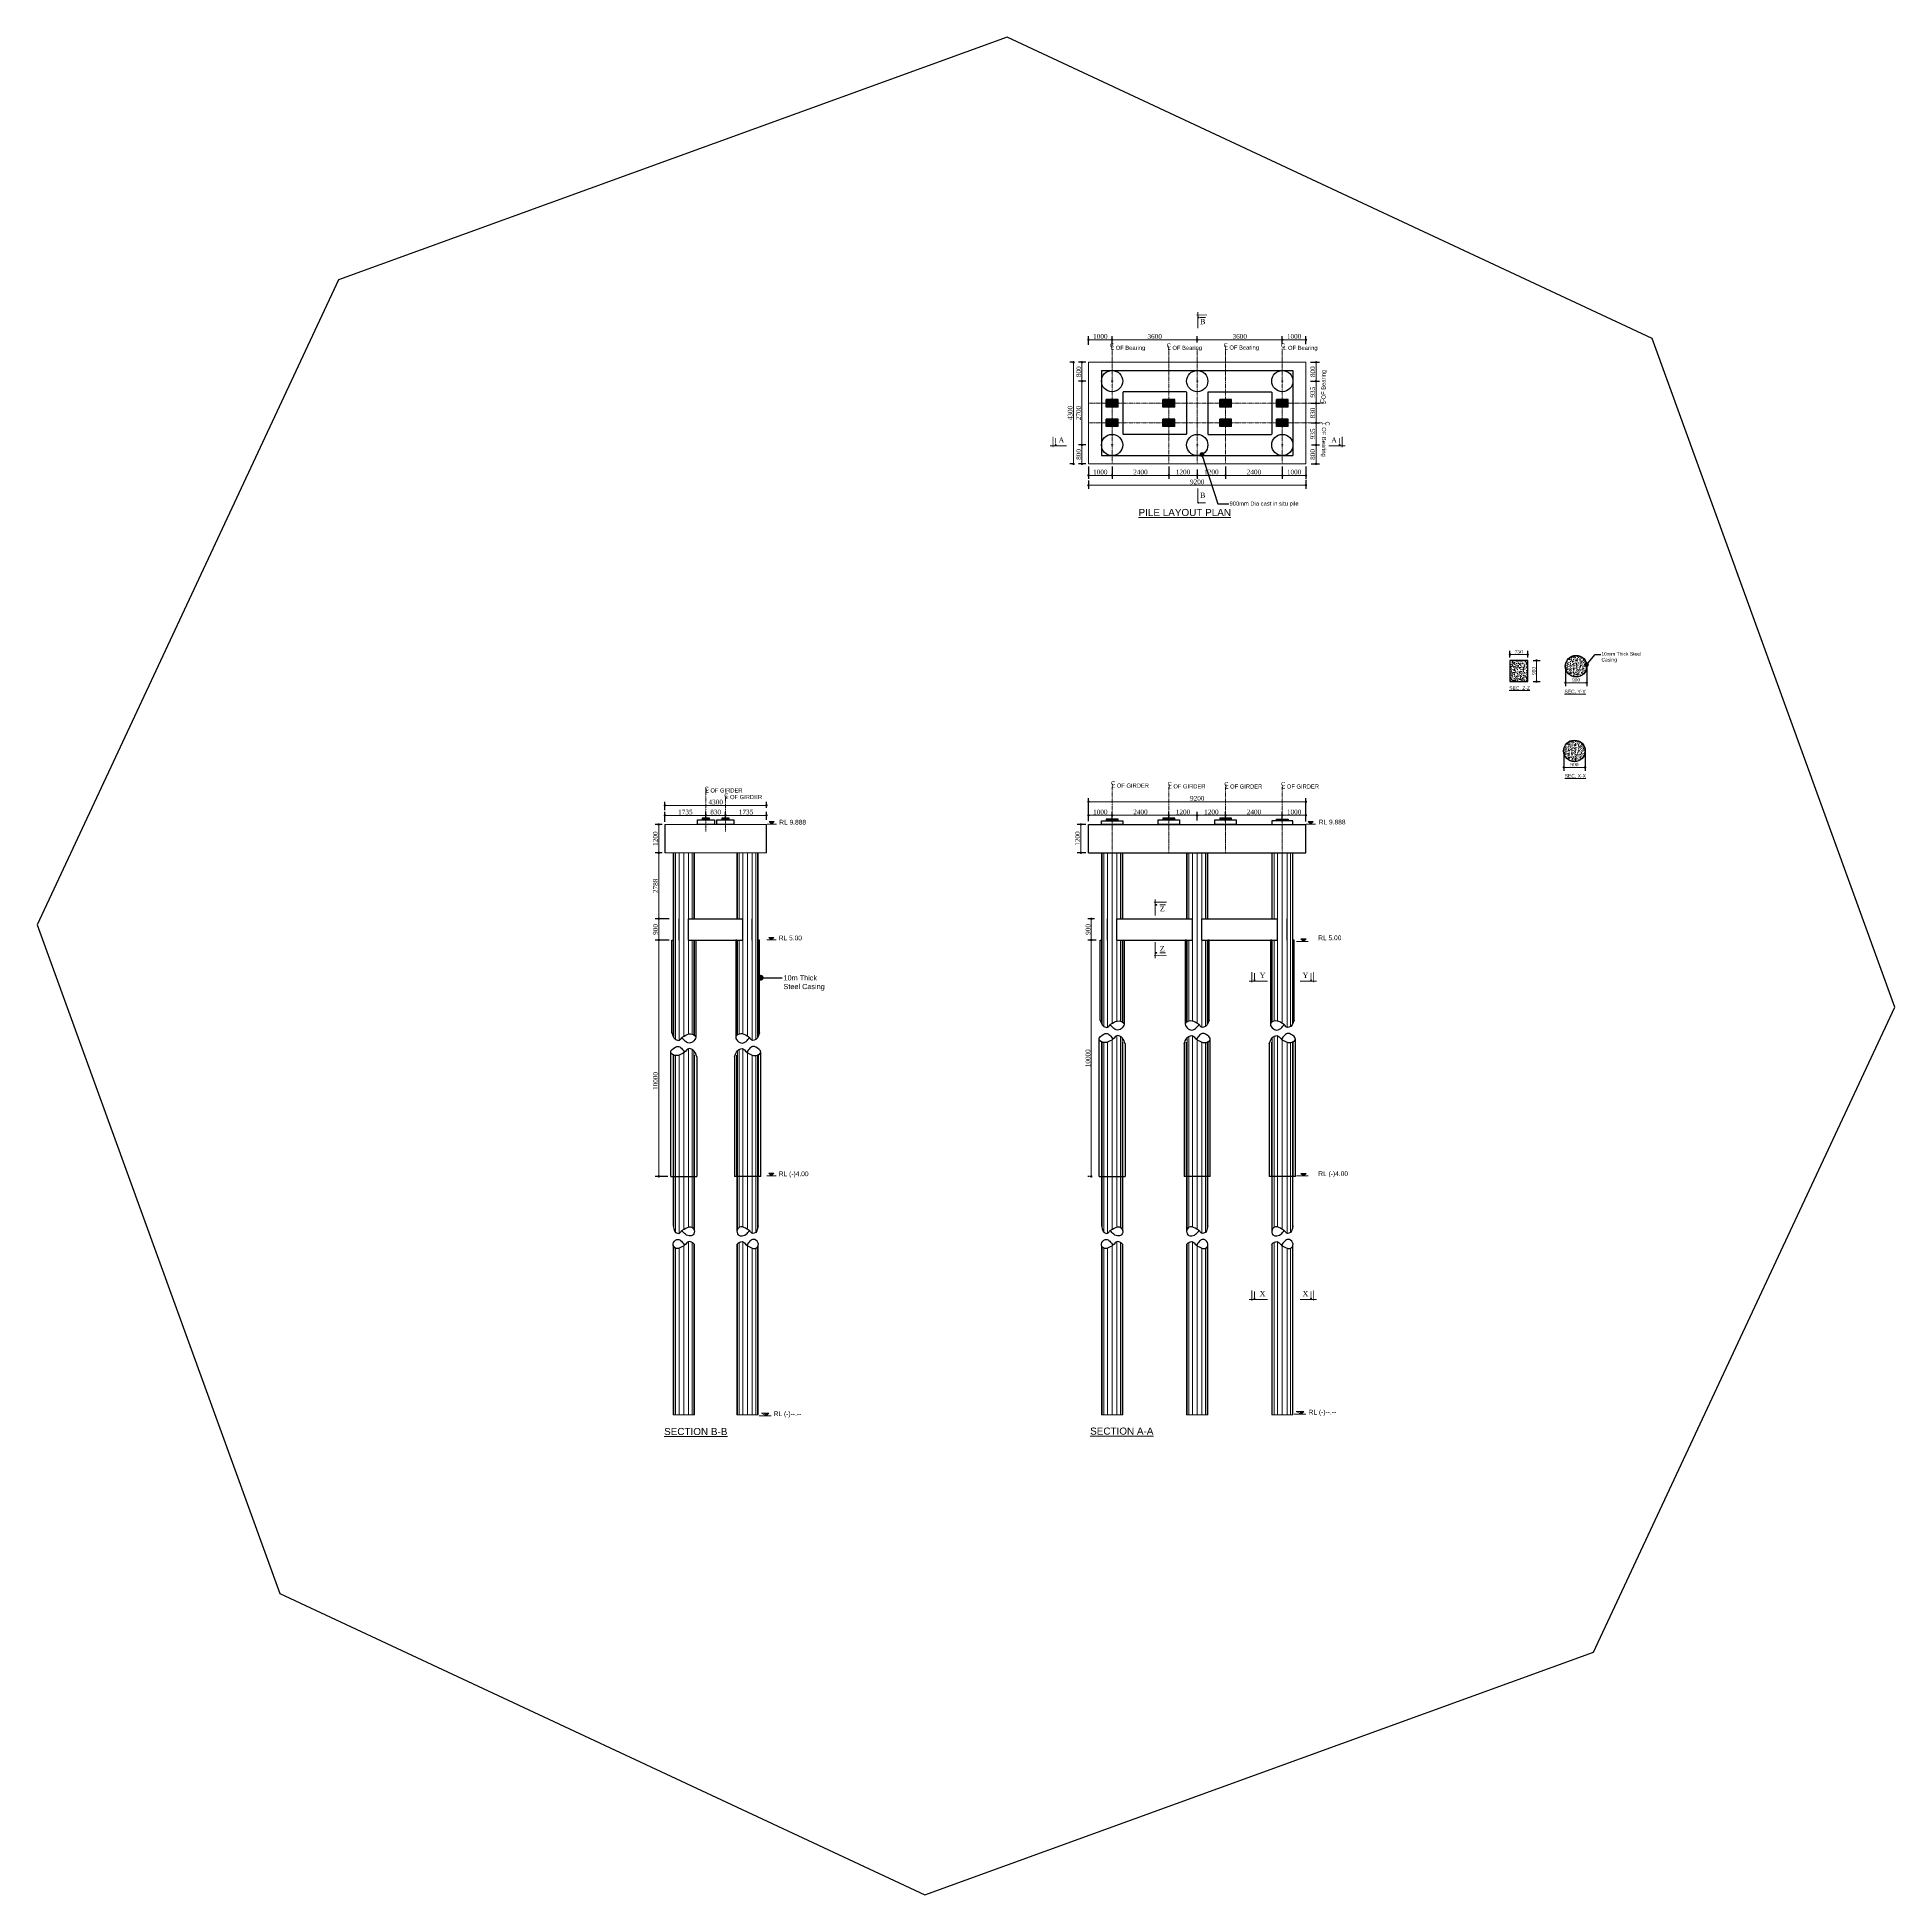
# Model space of a CAD drawing. Header units: millimetres. Extents: x -684453 to 35267, y -286696 to 273430.
# Drawn here: x -412683 to -334100, y -246416 to -167833 of the extents above; entities that cross this region are included whole.
import ezdxf

# ---------------------------------------------------------------- set-up
doc = ezdxf.new("R2010")
doc.units = ezdxf.units.MM
doc.header["$PDMODE"] = 2
doc.linetypes.add('CENTER', pattern=[2, 1.25, -0.25, 0.25, -0.25])
doc.linetypes.add('HIDDEN', pattern=[9.525, 6.35, -3.175])
doc.layers.get('Defpoints').update_dxf_attribs({"lineweight": 13})
for name, color, linetype, lineweight in [('Center Line', 34, 'Continuous', 15), ('dim', 4, 'Continuous', 25), ('Dimision', 4, 'Continuous', 9), ('hatch', 65, 'Continuous', 9), ('Hatching', 65, 'Continuous', 15), ('Pile', 11, 'Continuous', 15), ('Pire Line', 11, 'Continuous', 25), ('Steel Casing', 70, 'Continuous', 30), ('Text', 7, 'Continuous', 15)]:
    doc.layers.add(name, color=color, linetype=linetype, lineweight=lineweight)
doc.styles.add('ROMANS', font='arial.ttf', dxfattribs={"height": 200})
doc.styles.get("Standard").update_dxf_attribs({"font": 'times.ttf'})
doc.linetypes.add('BATTING', pattern='A,0.00254,-2.54,[134,ltypeshp.shx,S=2.54,R=0,X=-2.54,Y=0],-5.08,[134,ltypeshp.shx,S=2.54,R=180,X=2.54,Y=0],-2.54', length=10.16254)
doc.dimstyles.new('ISO-25', dxfattribs={"dimtxt": 175, "dimasz": 100, "dimexe": 65, "dimexo": 115.625, "dimgap": 40, "dimtad": 1, "dimtoh": 1, "dimdec": 0, "dimtxsty": 'Standard', "dimblk": 'DOT', "dimcen": 300, "dimclrd": 256, "dimclre": 256, "dimclrt": 256, "dimadec": 0, "dimazin": 0, "dimtfac": 1, "dimtdec": 0, "dimtix": 1, "dimtmove": 0, "dimatfit": 3, "dimldrblk": 'DOT', "dimfxl": 75, "dimlwd": -1, "dimarcsym": 0})

# ---------------------------------------------------------------- blocks, each defined once
blk = doc.blocks.new('_Dot')
at = {"color": 0, "linetype": 'ByBlock', "lineweight": -2}
blk.add_line((-0.5, 0), (-1, 0), dxfattribs=at)
at = {"color": 0, "linetype": 'ByBlock', "const_width": 0.5}
blk.add_lwpolyline([(-0.25, 0, 1), (0.25, 0, 1)], format="xyb", close=True, dxfattribs=at)
blk = doc.blocks.new('*D276')
at = {"layer": 'Defpoints', "color": 0, "ltscale": 3, "transparency": 16777216}
for p in [(-360011, -180633), (-360011, -180941), (-359011, -180941)]:
    blk.add_point(p, dxfattribs=at)
at = {"layer": 'Dimision', "color": 1, "lineweight": -2, "ltscale": 3, "transparency": 16777216}
for p, q in [((-360011, -180825), (-360011, -180483)), ((-359011, -180825), (-359011, -180483))]:
    blk.add_line(p, q, dxfattribs=at)
at = {"layer": 'Dimision', "ltscale": 3, "transparency": 16777216}
blk.add_line((-359111, -180633), (-359911, -180633), dxfattribs=at)
at = {"layer": 'Dimision', "ltscale": 3, "transparency": 16777216, "xscale": 100, "yscale": 100, "zscale": 100, "rotation": 180}
blk.add_blockref('_Dot', (-360011, -180633), dxfattribs=at)
at = {"layer": 'Dimision', "ltscale": 3, "transparency": 16777216, "xscale": 100, "yscale": 100, "zscale": 100}
blk.add_blockref('_Dot', (-359011, -180633), dxfattribs=at)
at = {"layer": 'Dimision', "ltscale": 3, "transparency": 16777216, "insert": (-359511, -180491), "char_height": 200, "attachment_point": 5}
blk.add_mtext('1000', dxfattribs=at)
blk = doc.blocks.new('*D277')
at = {"layer": 'Defpoints', "color": 0, "ltscale": 3, "transparency": 16777216}
for p in [(-363611, -180633), (-363611, -180780), (-360011, -180941)]:
    blk.add_point(p, dxfattribs=at)
at = {"layer": 'Dimision', "color": 1, "lineweight": -2, "ltscale": 3, "transparency": 16777216}
for p, q in [((-363611, -180665), (-363611, -180483)), ((-360011, -180825), (-360011, -180483))]:
    blk.add_line(p, q, dxfattribs=at)
at = {"layer": 'Dimision', "ltscale": 3, "transparency": 16777216}
blk.add_line((-360111, -180633), (-363511, -180633), dxfattribs=at)
at = {"layer": 'Dimision', "ltscale": 3, "transparency": 16777216, "xscale": 100, "yscale": 100, "zscale": 100, "rotation": 180}
blk.add_blockref('_Dot', (-363611, -180633), dxfattribs=at)
at = {"layer": 'Dimision', "ltscale": 3, "transparency": 16777216, "xscale": 100, "yscale": 100, "zscale": 100}
blk.add_blockref('_Dot', (-360011, -180633), dxfattribs=at)
at = {"layer": 'Dimision', "ltscale": 3, "transparency": 16777216, "insert": (-361811, -180491), "char_height": 200, "attachment_point": 5}
blk.add_mtext('3600', dxfattribs=at)
blk = doc.blocks.new('*D269')
at = {"layer": 'Defpoints', "color": 0, "ltscale": 3, "transparency": 16777216}
for p in [(-367210, -180633), (-367210, -181032), (-363611, -180861)]:
    blk.add_point(p, dxfattribs=at)
at = {"layer": 'Dimision', "color": 1, "lineweight": -2, "ltscale": 3, "transparency": 16777216}
for p, q in [((-367210, -180917), (-367210, -180483)), ((-363611, -180746), (-363611, -180483))]:
    blk.add_line(p, q, dxfattribs=at)
at = {"layer": 'Dimision', "ltscale": 3, "transparency": 16777216}
blk.add_line((-363711, -180633), (-367110, -180633), dxfattribs=at)
at = {"layer": 'Dimision', "ltscale": 3, "transparency": 16777216, "xscale": 100, "yscale": 100, "zscale": 100, "rotation": 180}
blk.add_blockref('_Dot', (-367210, -180633), dxfattribs=at)
at = {"layer": 'Dimision', "ltscale": 3, "transparency": 16777216, "xscale": 100, "yscale": 100, "zscale": 100}
blk.add_blockref('_Dot', (-363611, -180633), dxfattribs=at)
at = {"layer": 'Dimision', "ltscale": 3, "transparency": 16777216, "insert": (-365410, -180491), "char_height": 200, "attachment_point": 5}
blk.add_mtext('3600', dxfattribs=at)
blk = doc.blocks.new('*D270')
at = {"layer": 'Defpoints', "color": 0, "ltscale": 3, "transparency": 16777216}
for p in [(-368211, -180633), (-368211, -180958), (-367210, -181032)]:
    blk.add_point(p, dxfattribs=at)
at = {"layer": 'Dimision', "color": 1, "lineweight": -2, "ltscale": 3, "transparency": 16777216}
for p, q in [((-368211, -180842), (-368211, -180483)), ((-367210, -180917), (-367210, -180483))]:
    blk.add_line(p, q, dxfattribs=at)
at = {"layer": 'Dimision', "ltscale": 3, "transparency": 16777216}
blk.add_line((-367310, -180633), (-368111, -180633), dxfattribs=at)
at = {"layer": 'Dimision', "ltscale": 3, "transparency": 16777216, "xscale": 100, "yscale": 100, "zscale": 100, "rotation": 180}
blk.add_blockref('_Dot', (-368211, -180633), dxfattribs=at)
at = {"layer": 'Dimision', "ltscale": 3, "transparency": 16777216, "xscale": 100, "yscale": 100, "zscale": 100}
blk.add_blockref('_Dot', (-367210, -180633), dxfattribs=at)
at = {"layer": 'Dimision', "ltscale": 3, "transparency": 16777216, "insert": (-367710, -180491), "char_height": 200, "attachment_point": 5}
blk.add_mtext('1000', dxfattribs=at)
blk = doc.blocks.new('*D271')
at = {"layer": 'Defpoints', "color": 0, "ltscale": 3, "transparency": 16777216}
for p in [(-368211, -181584), (-368488, -182384), (-368211, -182384)]:
    blk.add_point(p, dxfattribs=at)
at = {"layer": 'Dimision', "color": 1, "lineweight": -2, "ltscale": 3, "transparency": 16777216}
for p, q in [((-368326, -181584), (-368638, -181584)), ((-368326, -182384), (-368638, -182384))]:
    blk.add_line(p, q, dxfattribs=at)
at = {"layer": 'Dimision', "ltscale": 3, "transparency": 16777216}
blk.add_line((-368488, -181684), (-368488, -182284), dxfattribs=at)
at = {"layer": 'Dimision', "ltscale": 3, "transparency": 16777216, "xscale": 100, "yscale": 100, "zscale": 100}
for p, rotation in [((-368488, -181584), 90), ((-368488, -182384), 270)]:
    blk.add_blockref('_Dot', p, dxfattribs=dict(at, rotation=rotation))
at = {"layer": 'Dimision', "ltscale": 3, "transparency": 16777216, "insert": (-368629, -181984), "char_height": 200, "attachment_point": 5, "rotation": 90}
blk.add_mtext('800', dxfattribs=at)
blk = doc.blocks.new('*D272')
at = {"layer": 'Defpoints', "color": 0, "ltscale": 3, "transparency": 16777216}
for p in [(-368211, -182384), (-368488, -185084), (-368211, -185084)]:
    blk.add_point(p, dxfattribs=at)
at = {"layer": 'Dimision', "color": 1, "lineweight": -2, "ltscale": 3, "transparency": 16777216}
for p, q in [((-368326, -182384), (-368638, -182384)), ((-368326, -185084), (-368638, -185084))]:
    blk.add_line(p, q, dxfattribs=at)
at = {"layer": 'Dimision', "ltscale": 3, "transparency": 16777216}
blk.add_line((-368488, -182484), (-368488, -184984), dxfattribs=at)
at = {"layer": 'Dimision', "ltscale": 3, "transparency": 16777216, "xscale": 100, "yscale": 100, "zscale": 100}
for p, rotation in [((-368488, -182384), 90), ((-368488, -185084), 270)]:
    blk.add_blockref('_Dot', p, dxfattribs=dict(at, rotation=rotation))
at = {"layer": 'Dimision', "ltscale": 3, "transparency": 16777216, "insert": (-368630, -183734), "char_height": 200, "attachment_point": 5, "rotation": 90}
blk.add_mtext('2700', dxfattribs=at)
blk = doc.blocks.new('*D326')
at = {"layer": 'Defpoints', "color": 0, "ltscale": 3, "transparency": 16777216}
for p in [(-368211, -185084), (-368488, -185884), (-368211, -185884)]:
    blk.add_point(p, dxfattribs=at)
at = {"layer": 'Dimision', "color": 1, "lineweight": -2, "ltscale": 3, "transparency": 16777216}
for p, q in [((-368326, -185084), (-368638, -185084)), ((-368326, -185884), (-368638, -185884))]:
    blk.add_line(p, q, dxfattribs=at)
at = {"layer": 'Dimision', "ltscale": 3, "transparency": 16777216}
blk.add_line((-368488, -185184), (-368488, -185784), dxfattribs=at)
at = {"layer": 'Dimision', "ltscale": 3, "transparency": 16777216, "xscale": 100, "yscale": 100, "zscale": 100}
for p, rotation in [((-368488, -185084), 90), ((-368488, -185884), 270)]:
    blk.add_blockref('_Dot', p, dxfattribs=dict(at, rotation=rotation))
at = {"layer": 'Dimision', "ltscale": 3, "transparency": 16777216, "insert": (-368629, -185484), "char_height": 200, "attachment_point": 5, "rotation": 90}
blk.add_mtext('800', dxfattribs=at)
blk = doc.blocks.new('*D278')
at = {"layer": 'Defpoints', "color": 0, "ltscale": 3, "transparency": 16777216}
for p in [(-367211, -185884), (-364811, -185884), (-364811, -186371)]:
    blk.add_point(p, dxfattribs=at)
at = {"layer": 'Dimision', "color": 1, "lineweight": -2, "ltscale": 3, "transparency": 16777216}
for p, q in [((-367211, -186000), (-367211, -186521)), ((-364811, -186000), (-364811, -186521))]:
    blk.add_line(p, q, dxfattribs=at)
at = {"layer": 'Dimision', "ltscale": 3, "transparency": 16777216}
blk.add_line((-367111, -186371), (-364911, -186371), dxfattribs=at)
at = {"layer": 'Dimision', "ltscale": 3, "transparency": 16777216, "xscale": 100, "yscale": 100, "zscale": 100, "rotation": 180}
blk.add_blockref('_Dot', (-367211, -186371), dxfattribs=at)
at = {"layer": 'Dimision', "ltscale": 3, "transparency": 16777216, "xscale": 100, "yscale": 100, "zscale": 100}
blk.add_blockref('_Dot', (-364811, -186371), dxfattribs=at)
at = {"layer": 'Dimision', "ltscale": 3, "transparency": 16777216, "insert": (-366011, -186230), "char_height": 200, "attachment_point": 5}
blk.add_mtext('2400', dxfattribs=at)
blk = doc.blocks.new('*D279')
at = {"layer": 'Defpoints', "color": 0, "ltscale": 3, "transparency": 16777216}
for p in [(-364811, -185884), (-363611, -186000), (-363611, -186371)]:
    blk.add_point(p, dxfattribs=at)
at = {"layer": 'Dimision', "color": 1, "lineweight": -2, "ltscale": 3, "transparency": 16777216}
for p, q in [((-364811, -186000), (-364811, -186521)), ((-363611, -186115), (-363611, -186521))]:
    blk.add_line(p, q, dxfattribs=at)
at = {"layer": 'Dimision', "ltscale": 3, "transparency": 16777216}
blk.add_line((-364711, -186371), (-363711, -186371), dxfattribs=at)
at = {"layer": 'Dimision', "ltscale": 3, "transparency": 16777216, "xscale": 100, "yscale": 100, "zscale": 100, "rotation": 180}
blk.add_blockref('_Dot', (-364811, -186371), dxfattribs=at)
at = {"layer": 'Dimision', "ltscale": 3, "transparency": 16777216, "xscale": 100, "yscale": 100, "zscale": 100}
blk.add_blockref('_Dot', (-363611, -186371), dxfattribs=at)
at = {"layer": 'Dimision', "ltscale": 3, "transparency": 16777216, "insert": (-364211, -186230), "char_height": 200, "attachment_point": 5}
blk.add_mtext('1200', dxfattribs=at)
blk = doc.blocks.new('*D280')
at = {"layer": 'Defpoints', "color": 0, "ltscale": 3, "transparency": 16777216}
for p in [(-363611, -186000), (-362411, -185884), (-362411, -186371)]:
    blk.add_point(p, dxfattribs=at)
at = {"layer": 'Dimision', "color": 1, "lineweight": -2, "ltscale": 3, "transparency": 16777216}
for p, q in [((-363611, -186115), (-363611, -186521)), ((-362411, -186000), (-362411, -186521))]:
    blk.add_line(p, q, dxfattribs=at)
at = {"layer": 'Dimision', "ltscale": 3, "transparency": 16777216}
blk.add_line((-363511, -186371), (-362511, -186371), dxfattribs=at)
at = {"layer": 'Dimision', "ltscale": 3, "transparency": 16777216, "xscale": 100, "yscale": 100, "zscale": 100, "rotation": 180}
blk.add_blockref('_Dot', (-363611, -186371), dxfattribs=at)
at = {"layer": 'Dimision', "ltscale": 3, "transparency": 16777216, "xscale": 100, "yscale": 100, "zscale": 100}
blk.add_blockref('_Dot', (-362411, -186371), dxfattribs=at)
at = {"layer": 'Dimision', "ltscale": 3, "transparency": 16777216, "insert": (-363011, -186230), "char_height": 200, "attachment_point": 5}
blk.add_mtext('1200', dxfattribs=at)
blk = doc.blocks.new('*D281')
at = {"layer": 'Defpoints', "color": 0, "ltscale": 3, "transparency": 16777216}
for p in [(-362411, -185884), (-360011, -185884), (-360011, -186371)]:
    blk.add_point(p, dxfattribs=at)
at = {"layer": 'Dimision', "color": 1, "lineweight": -2, "ltscale": 3, "transparency": 16777216}
for p, q in [((-362411, -186000), (-362411, -186521)), ((-360011, -186000), (-360011, -186521))]:
    blk.add_line(p, q, dxfattribs=at)
at = {"layer": 'Dimision', "ltscale": 3, "transparency": 16777216}
blk.add_line((-362311, -186371), (-360111, -186371), dxfattribs=at)
at = {"layer": 'Dimision', "ltscale": 3, "transparency": 16777216, "xscale": 100, "yscale": 100, "zscale": 100, "rotation": 180}
blk.add_blockref('_Dot', (-362411, -186371), dxfattribs=at)
at = {"layer": 'Dimision', "ltscale": 3, "transparency": 16777216, "xscale": 100, "yscale": 100, "zscale": 100}
blk.add_blockref('_Dot', (-360011, -186371), dxfattribs=at)
at = {"layer": 'Dimision', "ltscale": 3, "transparency": 16777216, "insert": (-361211, -186230), "char_height": 200, "attachment_point": 5}
blk.add_mtext('2400', dxfattribs=at)
blk = doc.blocks.new('*D282')
at = {"layer": 'Defpoints', "color": 0, "ltscale": 3, "transparency": 16777216}
for p in [(-368211, -186469), (-368211, -186787), (-359011, -186436)]:
    blk.add_point(p, dxfattribs=at)
at = {"layer": 'Dimision', "color": 1, "lineweight": -2, "ltscale": 3, "transparency": 16777216}
for p, q in [((-368211, -186585), (-368211, -186937)), ((-359011, -186552), (-359011, -186937))]:
    blk.add_line(p, q, dxfattribs=at)
at = {"layer": 'Dimision', "ltscale": 3, "transparency": 16777216}
blk.add_line((-359111, -186787), (-368111, -186787), dxfattribs=at)
at = {"layer": 'Dimision', "ltscale": 3, "transparency": 16777216, "xscale": 100, "yscale": 100, "zscale": 100, "rotation": 180}
blk.add_blockref('_Dot', (-368211, -186787), dxfattribs=at)
at = {"layer": 'Dimision', "ltscale": 3, "transparency": 16777216, "xscale": 100, "yscale": 100, "zscale": 100}
blk.add_blockref('_Dot', (-359011, -186787), dxfattribs=at)
at = {"layer": 'Dimision', "ltscale": 3, "transparency": 16777216, "insert": (-363611, -186645), "char_height": 200, "attachment_point": 5}
blk.add_mtext('9200', dxfattribs=at)
blk = doc.blocks.new('*D283')
at = {"layer": 'Defpoints', "color": 0, "ltscale": 3, "transparency": 16777216}
for p in [(-368843, -181584), (-368698, -181584), (-368698, -185884)]:
    blk.add_point(p, dxfattribs=at)
at = {"layer": 'Dimision', "color": 1, "lineweight": -2, "ltscale": 3, "transparency": 16777216}
for p, q in [((-368813, -181584), (-368993, -181584)), ((-368813, -185884), (-368993, -185884))]:
    blk.add_line(p, q, dxfattribs=at)
at = {"layer": 'Dimision', "ltscale": 3, "transparency": 16777216}
blk.add_line((-368843, -185784), (-368843, -181684), dxfattribs=at)
at = {"layer": 'Dimision', "ltscale": 3, "transparency": 16777216, "xscale": 100, "yscale": 100, "zscale": 100}
for p, rotation in [((-368843, -181584), 90), ((-368843, -185884), 270)]:
    blk.add_blockref('_Dot', p, dxfattribs=dict(at, rotation=rotation))
at = {"layer": 'Dimision', "ltscale": 3, "transparency": 16777216, "insert": (-368984, -183734), "char_height": 200, "attachment_point": 5, "rotation": 90}
blk.add_mtext('4300', dxfattribs=at)
blk = doc.blocks.new('*D327')
at = {"layer": 'Defpoints', "color": 0, "ltscale": 3, "transparency": 16777216}
for p in [(-368534, -201133), (-368211, -201133), (-368211, -202333)]:
    blk.add_point(p, dxfattribs=at)
at = {"layer": 'Dimision', "color": 1, "lineweight": -2, "ltscale": 3, "transparency": 16777216}
for p, q in [((-368326, -201133), (-368684, -201133)), ((-368326, -202333), (-368684, -202333))]:
    blk.add_line(p, q, dxfattribs=at)
at = {"layer": 'Dimision', "ltscale": 3, "transparency": 16777216}
blk.add_line((-368534, -202233), (-368534, -201233), dxfattribs=at)
at = {"layer": 'Dimision', "ltscale": 3, "transparency": 16777216, "xscale": 100, "yscale": 100, "zscale": 100}
for p, rotation in [((-368534, -201133), 90), ((-368534, -202333), 270)]:
    blk.add_blockref('_Dot', p, dxfattribs=dict(at, rotation=rotation))
at = {"layer": 'Dimision', "ltscale": 3, "transparency": 16777216, "insert": (-368675, -201733), "char_height": 200, "attachment_point": 5, "rotation": 90}
blk.add_mtext('1200', dxfattribs=at)
blk = doc.blocks.new('*D274')
at = {"layer": 'Defpoints', "color": 0, "ltscale": 3, "transparency": 16777216}
for p in [(-367835, -205127), (-368091, -206027), (-367835, -206027)]:
    blk.add_point(p, dxfattribs=at)
at = {"layer": 'Dimision', "color": 1, "lineweight": -2, "ltscale": 3, "transparency": 16777216}
for p, q in [((-367950, -205127), (-368241, -205127)), ((-367950, -206027), (-368241, -206027))]:
    blk.add_line(p, q, dxfattribs=at)
at = {"layer": 'Dimision', "ltscale": 3, "transparency": 16777216}
blk.add_line((-368091, -205227), (-368091, -205927), dxfattribs=at)
at = {"layer": 'Dimision', "ltscale": 3, "transparency": 16777216, "xscale": 100, "yscale": 100, "zscale": 100}
for p, rotation in [((-368091, -205127), 90), ((-368091, -206027), 270)]:
    blk.add_blockref('_Dot', p, dxfattribs=dict(at, rotation=rotation))
at = {"layer": 'Dimision', "ltscale": 3, "transparency": 16777216, "insert": (-368233, -205577), "char_height": 200, "attachment_point": 5, "rotation": 90}
blk.add_mtext('900', dxfattribs=at)
blk = doc.blocks.new('*D275')
at = {"layer": 'Defpoints', "color": 0, "ltscale": 3, "transparency": 16777216}
for p in [(-349516, -194195), (-349516, -195095), (-349254, -195095)]:
    blk.add_point(p, dxfattribs=at)
at = {"layer": 'Dimision', "color": 1, "lineweight": -2, "ltscale": 3, "transparency": 16777216}
for p, q in [((-349400, -194195), (-349104, -194195)), ((-349400, -195095), (-349104, -195095))]:
    blk.add_line(p, q, dxfattribs=at)
at = {"layer": 'Dimision', "ltscale": 3, "transparency": 16777216}
blk.add_line((-349254, -194295), (-349254, -194995), dxfattribs=at)
at = {"layer": 'Dimision', "ltscale": 3, "transparency": 16777216, "xscale": 100, "yscale": 100, "zscale": 100}
for p, rotation in [((-349254, -194195), 90), ((-349254, -195095), 270)]:
    blk.add_blockref('_Dot', p, dxfattribs=dict(at, rotation=rotation))
at = {"layer": 'Dimision', "ltscale": 3, "transparency": 16777216, "insert": (-349370, -194645), "char_height": 150, "attachment_point": 5, "rotation": 90}
blk.add_mtext('900', dxfattribs=at)
blk = doc.blocks.new('*D328')
at = {"layer": 'Defpoints', "color": 0, "ltscale": 3, "transparency": 16777216}
for p in [(-350381, -193949), (-350381, -194195), (-349631, -194195)]:
    blk.add_point(p, dxfattribs=at)
at = {"layer": 'Dimision', "color": 1, "lineweight": -2, "ltscale": 3, "transparency": 16777216}
for p, q in [((-350381, -194079), (-350381, -193799)), ((-349631, -194079), (-349631, -193799))]:
    blk.add_line(p, q, dxfattribs=at)
at = {"layer": 'Dimision', "ltscale": 3, "transparency": 16777216}
blk.add_line((-349731, -193949), (-350281, -193949), dxfattribs=at)
at = {"layer": 'Dimision', "ltscale": 3, "transparency": 16777216, "xscale": 100, "yscale": 100, "zscale": 100, "rotation": 180}
blk.add_blockref('_Dot', (-350381, -193949), dxfattribs=at)
at = {"layer": 'Dimision', "ltscale": 3, "transparency": 16777216, "xscale": 100, "yscale": 100, "zscale": 100}
blk.add_blockref('_Dot', (-349631, -193949), dxfattribs=at)
at = {"layer": 'Dimision', "ltscale": 3, "transparency": 16777216, "insert": (-350006, -193832), "char_height": 150, "attachment_point": 5}
blk.add_mtext('750', dxfattribs=at)
blk = doc.blocks.new('*D273')
at = {"layer": 'Defpoints', "color": 0, "ltscale": 3, "transparency": 16777216}
for p in [(-367764, -206027), (-368093, -216027), (-368047, -216027)]:
    blk.add_point(p, dxfattribs=at)
at = {"layer": 'Dimision', "color": 1, "lineweight": -2, "ltscale": 3, "transparency": 16777216}
for p, q in [((-367879, -206027), (-368243, -206027)), ((-368163, -216027), (-368243, -216027))]:
    blk.add_line(p, q, dxfattribs=at)
at = {"layer": 'Dimision', "ltscale": 3, "transparency": 16777216}
blk.add_line((-368093, -206127), (-368093, -215927), dxfattribs=at)
at = {"layer": 'Dimision', "ltscale": 3, "transparency": 16777216, "xscale": 100, "yscale": 100, "zscale": 100}
for p, rotation in [((-368093, -206027), 90), ((-368093, -216027), 270)]:
    blk.add_blockref('_Dot', p, dxfattribs=dict(at, rotation=rotation))
at = {"layer": 'Dimision', "ltscale": 3, "transparency": 16777216, "insert": (-368234, -211027), "char_height": 200, "attachment_point": 5, "rotation": 90}
blk.add_mtext('10000', dxfattribs=at)
blk = doc.blocks.new('*D284')
at = {"layer": 'Defpoints', "color": 0, "ltscale": 3, "transparency": 16777216}
for p in [(-358906, -184149), (-358582, -184149), (-358894, -185084)]:
    blk.add_point(p, dxfattribs=at)
at = {"layer": 'Dimision', "color": 1, "lineweight": -2, "ltscale": 3, "transparency": 16777216}
for p, q in [((-358790, -184149), (-358432, -184149)), ((-358779, -185084), (-358432, -185084))]:
    blk.add_line(p, q, dxfattribs=at)
at = {"layer": 'Dimision', "ltscale": 3, "transparency": 16777216}
blk.add_line((-358582, -184984), (-358582, -184249), dxfattribs=at)
at = {"layer": 'Dimision', "ltscale": 3, "transparency": 16777216, "xscale": 100, "yscale": 100, "zscale": 100}
for p, rotation in [((-358582, -184149), 90), ((-358582, -185084), 270)]:
    blk.add_blockref('_Dot', p, dxfattribs=dict(at, rotation=rotation))
at = {"layer": 'Dimision', "ltscale": 3, "transparency": 16777216, "insert": (-358724, -184617), "char_height": 200, "attachment_point": 5, "rotation": 90}
blk.add_mtext('935', dxfattribs=at)
blk = doc.blocks.new('*D285')
at = {"layer": 'Defpoints', "color": 0, "ltscale": 3, "transparency": 16777216}
for p in [(-358912, -183319), (-358582, -183319), (-358906, -184149)]:
    blk.add_point(p, dxfattribs=at)
at = {"layer": 'Dimision', "color": 1, "lineweight": -2, "ltscale": 3, "transparency": 16777216}
for p, q in [((-358796, -183319), (-358432, -183319)), ((-358790, -184149), (-358432, -184149))]:
    blk.add_line(p, q, dxfattribs=at)
at = {"layer": 'Dimision', "ltscale": 3, "transparency": 16777216}
blk.add_line((-358582, -184049), (-358582, -183419), dxfattribs=at)
at = {"layer": 'Dimision', "ltscale": 3, "transparency": 16777216, "xscale": 100, "yscale": 100, "zscale": 100}
for p, rotation in [((-358582, -183319), 90), ((-358582, -184149), 270)]:
    blk.add_blockref('_Dot', p, dxfattribs=dict(at, rotation=rotation))
at = {"layer": 'Dimision', "ltscale": 3, "transparency": 16777216, "insert": (-358724, -183734), "char_height": 200, "attachment_point": 5, "rotation": 90}
blk.add_mtext('830', dxfattribs=at)
blk = doc.blocks.new('*D286')
at = {"layer": 'Defpoints', "color": 0, "ltscale": 3, "transparency": 16777216}
for p in [(-358934, -182384), (-358583, -182384), (-358912, -183319)]:
    blk.add_point(p, dxfattribs=at)
at = {"layer": 'Dimision', "color": 1, "lineweight": -2, "ltscale": 3, "transparency": 16777216}
for p, q in [((-358819, -182384), (-358433, -182384)), ((-358796, -183319), (-358433, -183319))]:
    blk.add_line(p, q, dxfattribs=at)
at = {"layer": 'Dimision', "ltscale": 3, "transparency": 16777216}
blk.add_line((-358583, -183219), (-358583, -182484), dxfattribs=at)
at = {"layer": 'Dimision', "ltscale": 3, "transparency": 16777216, "xscale": 100, "yscale": 100, "zscale": 100}
for p, rotation in [((-358583, -182384), 90), ((-358583, -183319), 270)]:
    blk.add_blockref('_Dot', p, dxfattribs=dict(at, rotation=rotation))
at = {"layer": 'Dimision', "ltscale": 3, "transparency": 16777216, "insert": (-358725, -182852), "char_height": 200, "attachment_point": 5, "rotation": 90}
blk.add_mtext('935', dxfattribs=at)
blk = doc.blocks.new('*D298')
at = {"layer": 'Defpoints', "color": 0, "ltscale": 3, "transparency": 16777216}
for p in [(-358894, -185084), (-358913, -185884), (-358582, -185884)]:
    blk.add_point(p, dxfattribs=at)
at = {"layer": 'Dimision', "color": 1, "lineweight": -2, "ltscale": 3, "transparency": 16777216}
for p, q in [((-358779, -185084), (-358432, -185084)), ((-358797, -185884), (-358432, -185884))]:
    blk.add_line(p, q, dxfattribs=at)
at = {"layer": 'Dimision', "ltscale": 3, "transparency": 16777216}
blk.add_line((-358582, -185184), (-358582, -185784), dxfattribs=at)
at = {"layer": 'Dimision', "ltscale": 3, "transparency": 16777216, "xscale": 100, "yscale": 100, "zscale": 100}
for p, rotation in [((-358582, -185084), 90), ((-358582, -185884), 270)]:
    blk.add_blockref('_Dot', p, dxfattribs=dict(at, rotation=rotation))
at = {"layer": 'Dimision', "ltscale": 3, "transparency": 16777216, "insert": (-358724, -185484), "char_height": 200, "attachment_point": 5, "rotation": 90}
blk.add_mtext('800', dxfattribs=at)
blk = doc.blocks.new('*D299')
at = {"layer": 'Defpoints', "color": 0, "ltscale": 3, "transparency": 16777216}
for p in [(-358940, -181584), (-358582, -181584), (-358934, -182384)]:
    blk.add_point(p, dxfattribs=at)
at = {"layer": 'Dimision', "color": 1, "lineweight": -2, "ltscale": 3, "transparency": 16777216}
for p, q in [((-358824, -181584), (-358432, -181584)), ((-358819, -182384), (-358432, -182384))]:
    blk.add_line(p, q, dxfattribs=at)
at = {"layer": 'Dimision', "ltscale": 3, "transparency": 16777216}
blk.add_line((-358582, -182284), (-358582, -181684), dxfattribs=at)
at = {"layer": 'Dimision', "ltscale": 3, "transparency": 16777216, "xscale": 100, "yscale": 100, "zscale": 100}
for p, rotation in [((-358582, -181584), 90), ((-358582, -182384), 270)]:
    blk.add_blockref('_Dot', p, dxfattribs=dict(at, rotation=rotation))
at = {"layer": 'Dimision', "ltscale": 3, "transparency": 16777216, "insert": (-358724, -181984), "char_height": 200, "attachment_point": 5, "rotation": 90}
blk.add_mtext('800', dxfattribs=at)
blk = doc.blocks.new('*D300')
at = {"layer": 'Defpoints', "color": 0, "ltscale": 3, "transparency": 16777216}
for p in [(-368211, -201117), (-367211, -200750), (-367211, -201052)]:
    blk.add_point(p, dxfattribs=at)
at = {"layer": 'Dimision', "color": 1, "lineweight": -2, "ltscale": 3, "transparency": 16777216}
for p, q in [((-368211, -201001), (-368211, -200600)), ((-367211, -200936), (-367211, -200600))]:
    blk.add_line(p, q, dxfattribs=at)
at = {"layer": 'Dimision', "ltscale": 3, "transparency": 16777216}
blk.add_line((-368111, -200750), (-367311, -200750), dxfattribs=at)
at = {"layer": 'Dimision', "ltscale": 3, "transparency": 16777216, "xscale": 100, "yscale": 100, "zscale": 100, "rotation": 180}
blk.add_blockref('_Dot', (-368211, -200750), dxfattribs=at)
at = {"layer": 'Dimision', "ltscale": 3, "transparency": 16777216, "xscale": 100, "yscale": 100, "zscale": 100}
blk.add_blockref('_Dot', (-367211, -200750), dxfattribs=at)
at = {"layer": 'Dimision', "ltscale": 3, "transparency": 16777216, "insert": (-367711, -200608), "char_height": 200, "attachment_point": 5}
blk.add_mtext('1000', dxfattribs=at)
blk = doc.blocks.new('*D301')
at = {"layer": 'Defpoints', "color": 0, "ltscale": 3, "transparency": 16777216}
for p in [(-364811, -200750), (-364811, -201052), (-363611, -201084)]:
    blk.add_point(p, dxfattribs=at)
at = {"layer": 'Dimision', "color": 1, "lineweight": -2, "ltscale": 3, "transparency": 16777216}
for p, q in [((-364811, -200936), (-364811, -200600)), ((-363611, -200969), (-363611, -200600))]:
    blk.add_line(p, q, dxfattribs=at)
at = {"layer": 'Dimision', "ltscale": 3, "transparency": 16777216}
blk.add_line((-363711, -200750), (-364711, -200750), dxfattribs=at)
at = {"layer": 'Dimision', "ltscale": 3, "transparency": 16777216, "xscale": 100, "yscale": 100, "zscale": 100, "rotation": 180}
blk.add_blockref('_Dot', (-364811, -200750), dxfattribs=at)
at = {"layer": 'Dimision', "ltscale": 3, "transparency": 16777216, "xscale": 100, "yscale": 100, "zscale": 100}
blk.add_blockref('_Dot', (-363611, -200750), dxfattribs=at)
at = {"layer": 'Dimision', "ltscale": 3, "transparency": 16777216, "insert": (-364211, -200608), "char_height": 200, "attachment_point": 5}
blk.add_mtext('1200', dxfattribs=at)
blk = doc.blocks.new('*D311')
at = {"layer": 'Defpoints', "color": 0, "ltscale": 3, "transparency": 16777216}
for p in [(-363611, -201084), (-362411, -200750), (-362411, -201133)]:
    blk.add_point(p, dxfattribs=at)
at = {"layer": 'Dimision', "color": 1, "lineweight": -2, "ltscale": 3, "transparency": 16777216}
for p, q in [((-363611, -200969), (-363611, -200600)), ((-362411, -201018), (-362411, -200600))]:
    blk.add_line(p, q, dxfattribs=at)
at = {"layer": 'Dimision', "ltscale": 3, "transparency": 16777216}
blk.add_line((-363511, -200750), (-362511, -200750), dxfattribs=at)
at = {"layer": 'Dimision', "ltscale": 3, "transparency": 16777216, "xscale": 100, "yscale": 100, "zscale": 100, "rotation": 180}
blk.add_blockref('_Dot', (-363611, -200750), dxfattribs=at)
at = {"layer": 'Dimision', "ltscale": 3, "transparency": 16777216, "xscale": 100, "yscale": 100, "zscale": 100}
blk.add_blockref('_Dot', (-362411, -200750), dxfattribs=at)
at = {"layer": 'Dimision', "ltscale": 3, "transparency": 16777216, "insert": (-363011, -200608), "char_height": 200, "attachment_point": 5}
blk.add_mtext('1200', dxfattribs=at)
blk = doc.blocks.new('*D312')
at = {"layer": 'Defpoints', "color": 0, "ltscale": 3, "transparency": 16777216}
for p in [(-362411, -200750), (-362411, -201133), (-360011, -201047)]:
    blk.add_point(p, dxfattribs=at)
at = {"layer": 'Dimision', "color": 1, "lineweight": -2, "ltscale": 3, "transparency": 16777216}
for p, q in [((-362411, -201018), (-362411, -200600)), ((-360011, -200932), (-360011, -200600))]:
    blk.add_line(p, q, dxfattribs=at)
at = {"layer": 'Dimision', "ltscale": 3, "transparency": 16777216}
blk.add_line((-360111, -200750), (-362311, -200750), dxfattribs=at)
at = {"layer": 'Dimision', "ltscale": 3, "transparency": 16777216, "xscale": 100, "yscale": 100, "zscale": 100, "rotation": 180}
blk.add_blockref('_Dot', (-362411, -200750), dxfattribs=at)
at = {"layer": 'Dimision', "ltscale": 3, "transparency": 16777216, "xscale": 100, "yscale": 100, "zscale": 100}
blk.add_blockref('_Dot', (-360011, -200750), dxfattribs=at)
at = {"layer": 'Dimision', "ltscale": 3, "transparency": 16777216, "insert": (-361211, -200608), "char_height": 200, "attachment_point": 5}
blk.add_mtext('2400', dxfattribs=at)
blk = doc.blocks.new('*D313')
at = {"layer": 'Defpoints', "color": 0, "ltscale": 3, "transparency": 16777216}
for p in [(-359011, -200175), (-368211, -201117), (-359011, -201047)]:
    blk.add_point(p, dxfattribs=at)
at = {"layer": 'Dimision', "color": 1, "lineweight": -2, "ltscale": 3, "transparency": 16777216}
for p, q in [((-368211, -201001), (-368211, -200025)), ((-359011, -200932), (-359011, -200025))]:
    blk.add_line(p, q, dxfattribs=at)
at = {"layer": 'Dimision', "ltscale": 3, "transparency": 16777216}
blk.add_line((-368111, -200175), (-359111, -200175), dxfattribs=at)
at = {"layer": 'Dimision', "ltscale": 3, "transparency": 16777216, "xscale": 100, "yscale": 100, "zscale": 100, "rotation": 180}
blk.add_blockref('_Dot', (-368211, -200175), dxfattribs=at)
at = {"layer": 'Dimision', "ltscale": 3, "transparency": 16777216, "xscale": 100, "yscale": 100, "zscale": 100}
blk.add_blockref('_Dot', (-359011, -200175), dxfattribs=at)
at = {"layer": 'Dimision', "ltscale": 3, "transparency": 16777216, "insert": (-363611, -200033), "char_height": 200, "attachment_point": 5}
blk.add_mtext('9200', dxfattribs=at)
blk = doc.blocks.new('*D314')
at = {"layer": 'Defpoints', "color": 0, "ltscale": 3, "transparency": 16777216}
for p in [(-367211, -201117), (-364811, -200750), (-364811, -201052)]:
    blk.add_point(p, dxfattribs=at)
at = {"layer": 'Dimision', "color": 1, "lineweight": -2, "ltscale": 3, "transparency": 16777216}
for p, q in [((-367211, -201001), (-367211, -200600)), ((-364811, -200936), (-364811, -200600))]:
    blk.add_line(p, q, dxfattribs=at)
at = {"layer": 'Dimision', "ltscale": 3, "transparency": 16777216}
blk.add_line((-367111, -200750), (-364911, -200750), dxfattribs=at)
at = {"layer": 'Dimision', "ltscale": 3, "transparency": 16777216, "xscale": 100, "yscale": 100, "zscale": 100, "rotation": 180}
blk.add_blockref('_Dot', (-367211, -200750), dxfattribs=at)
at = {"layer": 'Dimision', "ltscale": 3, "transparency": 16777216, "xscale": 100, "yscale": 100, "zscale": 100}
blk.add_blockref('_Dot', (-364811, -200750), dxfattribs=at)
at = {"layer": 'Dimision', "ltscale": 3, "transparency": 16777216, "insert": (-366011, -200608), "char_height": 200, "attachment_point": 5}
blk.add_mtext('2400', dxfattribs=at)
blk = doc.blocks.new('*D315')
at = {"layer": 'Defpoints', "color": 0, "ltscale": 3, "transparency": 16777216}
for p in [(-360011, -200750), (-360011, -201133), (-359011, -201133)]:
    blk.add_point(p, dxfattribs=at)
at = {"layer": 'Dimision', "color": 1, "lineweight": -2, "ltscale": 3, "transparency": 16777216}
for p, q in [((-360011, -201018), (-360011, -200600)), ((-359011, -201018), (-359011, -200600))]:
    blk.add_line(p, q, dxfattribs=at)
at = {"layer": 'Dimision', "ltscale": 3, "transparency": 16777216}
blk.add_line((-359111, -200750), (-359911, -200750), dxfattribs=at)
at = {"layer": 'Dimision', "ltscale": 3, "transparency": 16777216, "xscale": 100, "yscale": 100, "zscale": 100, "rotation": 180}
blk.add_blockref('_Dot', (-360011, -200750), dxfattribs=at)
at = {"layer": 'Dimision', "ltscale": 3, "transparency": 16777216, "xscale": 100, "yscale": 100, "zscale": 100}
blk.add_blockref('_Dot', (-359011, -200750), dxfattribs=at)
at = {"layer": 'Dimision', "ltscale": 3, "transparency": 16777216, "insert": (-359511, -200608), "char_height": 200, "attachment_point": 5}
blk.add_mtext('1000', dxfattribs=at)
blk = doc.blocks.new('*D316')
at = {"layer": 'Defpoints', "color": 0, "ltscale": 3, "transparency": 16777216}
for p in [(-360011, -185884), (-359011, -185884), (-359011, -186371)]:
    blk.add_point(p, dxfattribs=at)
at = {"layer": 'Dimision', "color": 1, "lineweight": -2, "ltscale": 3, "transparency": 16777216}
for p, q in [((-360011, -186000), (-360011, -186521)), ((-359011, -186000), (-359011, -186521))]:
    blk.add_line(p, q, dxfattribs=at)
at = {"layer": 'Dimision', "ltscale": 3, "transparency": 16777216}
blk.add_line((-359911, -186371), (-359111, -186371), dxfattribs=at)
at = {"layer": 'Dimision', "ltscale": 3, "transparency": 16777216, "xscale": 100, "yscale": 100, "zscale": 100, "rotation": 180}
blk.add_blockref('_Dot', (-360011, -186371), dxfattribs=at)
at = {"layer": 'Dimision', "ltscale": 3, "transparency": 16777216, "xscale": 100, "yscale": 100, "zscale": 100}
blk.add_blockref('_Dot', (-359011, -186371), dxfattribs=at)
at = {"layer": 'Dimision', "ltscale": 3, "transparency": 16777216, "insert": (-359511, -186230), "char_height": 200, "attachment_point": 5}
blk.add_mtext('1000', dxfattribs=at)
blk = doc.blocks.new('*D317')
at = {"layer": 'Defpoints', "color": 0, "ltscale": 3, "transparency": 16777216}
for p in [(-368211, -185884), (-367211, -185884), (-367211, -186371)]:
    blk.add_point(p, dxfattribs=at)
at = {"layer": 'Dimision', "color": 1, "lineweight": -2, "ltscale": 3, "transparency": 16777216}
for p, q in [((-368211, -186000), (-368211, -186521)), ((-367211, -186000), (-367211, -186521))]:
    blk.add_line(p, q, dxfattribs=at)
at = {"layer": 'Dimision', "ltscale": 3, "transparency": 16777216}
blk.add_line((-368111, -186371), (-367311, -186371), dxfattribs=at)
at = {"layer": 'Dimision', "ltscale": 3, "transparency": 16777216, "xscale": 100, "yscale": 100, "zscale": 100, "rotation": 180}
blk.add_blockref('_Dot', (-368211, -186371), dxfattribs=at)
at = {"layer": 'Dimision', "ltscale": 3, "transparency": 16777216, "xscale": 100, "yscale": 100, "zscale": 100}
blk.add_blockref('_Dot', (-367211, -186371), dxfattribs=at)
at = {"layer": 'Dimision', "ltscale": 3, "transparency": 16777216, "insert": (-367711, -186230), "char_height": 200, "attachment_point": 5}
blk.add_mtext('1000', dxfattribs=at)
blk = doc.blocks.new('*D318')
at = {"layer": 'Defpoints', "color": 0, "ltscale": 3, "transparency": 16777216}
for p in [(-386391, -201139), (-386130, -201139), (-386130, -202339)]:
    blk.add_point(p, dxfattribs=at)
at = {"layer": 'Dimision', "color": 1, "lineweight": -2, "ltscale": 3, "transparency": 16777216}
for p, q in [((-386246, -201139), (-386541, -201139)), ((-386246, -202339), (-386541, -202339))]:
    blk.add_line(p, q, dxfattribs=at)
at = {"layer": 'Dimision', "ltscale": 3, "transparency": 16777216}
blk.add_line((-386391, -202239), (-386391, -201239), dxfattribs=at)
at = {"layer": 'Dimision', "ltscale": 3, "transparency": 16777216, "xscale": 100, "yscale": 100, "zscale": 100}
for p, rotation in [((-386391, -201139), 90), ((-386391, -202339), 270)]:
    blk.add_blockref('_Dot', p, dxfattribs=dict(at, rotation=rotation))
at = {"layer": 'Dimision', "ltscale": 3, "transparency": 16777216, "insert": (-386533, -201739), "char_height": 200, "attachment_point": 5, "rotation": 90}
blk.add_mtext('1200', dxfattribs=at)
blk = doc.blocks.new('*D319')
at = {"layer": 'Defpoints', "color": 0, "ltscale": 3, "transparency": 16777216}
for p in [(-385830, -205127), (-386386, -206027), (-385830, -206027)]:
    blk.add_point(p, dxfattribs=at)
at = {"layer": 'Dimision', "color": 1, "lineweight": -2, "ltscale": 3, "transparency": 16777216}
for p, q in [((-385946, -205127), (-386536, -205127)), ((-385946, -206027), (-386536, -206027))]:
    blk.add_line(p, q, dxfattribs=at)
at = {"layer": 'Dimision', "ltscale": 3, "transparency": 16777216}
blk.add_line((-386386, -205227), (-386386, -205927), dxfattribs=at)
at = {"layer": 'Dimision', "ltscale": 3, "transparency": 16777216, "xscale": 100, "yscale": 100, "zscale": 100}
for p, rotation in [((-386386, -205127), 90), ((-386386, -206027), 270)]:
    blk.add_blockref('_Dot', p, dxfattribs=dict(at, rotation=rotation))
at = {"layer": 'Dimision', "ltscale": 3, "transparency": 16777216, "insert": (-386528, -205577), "char_height": 200, "attachment_point": 5, "rotation": 90}
blk.add_mtext('900', dxfattribs=at)
blk = doc.blocks.new('*D320')
at = {"layer": 'Defpoints', "color": 0, "ltscale": 3, "transparency": 16777216}
for p in [(-386386, -206027), (-386101, -206027), (-385884, -216027)]:
    blk.add_point(p, dxfattribs=at)
at = {"layer": 'Dimision', "color": 1, "lineweight": -2, "ltscale": 3, "transparency": 16777216}
for p, q in [((-386217, -206027), (-386536, -206027)), ((-385999, -216027), (-386536, -216027))]:
    blk.add_line(p, q, dxfattribs=at)
at = {"layer": 'Dimision', "ltscale": 3, "transparency": 16777216}
blk.add_line((-386386, -215927), (-386386, -206127), dxfattribs=at)
at = {"layer": 'Dimision', "ltscale": 3, "transparency": 16777216, "xscale": 100, "yscale": 100, "zscale": 100}
for p, rotation in [((-386386, -206027), 90), ((-386386, -216027), 270)]:
    blk.add_blockref('_Dot', p, dxfattribs=dict(at, rotation=rotation))
at = {"layer": 'Dimision', "ltscale": 3, "transparency": 16777216, "insert": (-386528, -211989), "char_height": 200, "attachment_point": 5, "rotation": 90}
blk.add_mtext('10000', dxfattribs=at)
blk = doc.blocks.new('*D321')
at = {"layer": 'Defpoints', "color": 0, "ltscale": 3, "transparency": 16777216}
for p in [(-386130, -200754), (-386130, -201145), (-384395, -200952)]:
    blk.add_point(p, dxfattribs=at)
at = {"layer": 'Dimision', "color": 1, "lineweight": -2, "ltscale": 3, "transparency": 16777216}
for p, q in [((-386130, -201029), (-386130, -200604)), ((-384395, -200837), (-384395, -200604))]:
    blk.add_line(p, q, dxfattribs=at)
at = {"layer": 'Dimision', "ltscale": 3, "transparency": 16777216}
blk.add_line((-384495, -200754), (-386030, -200754), dxfattribs=at)
at = {"layer": 'Dimision', "ltscale": 3, "transparency": 16777216, "xscale": 100, "yscale": 100, "zscale": 100, "rotation": 180}
blk.add_blockref('_Dot', (-386130, -200754), dxfattribs=at)
at = {"layer": 'Dimision', "ltscale": 3, "transparency": 16777216, "xscale": 100, "yscale": 100, "zscale": 100}
blk.add_blockref('_Dot', (-384395, -200754), dxfattribs=at)
at = {"layer": 'Dimision', "ltscale": 3, "transparency": 16777216, "insert": (-385263, -200612), "char_height": 200, "attachment_point": 5}
blk.add_mtext('1735', dxfattribs=at)
blk = doc.blocks.new('*D322')
at = {"layer": 'Defpoints', "color": 0, "ltscale": 3, "transparency": 16777216}
for p in [(-386130, -200331), (-386130, -200648), (-381830, -200549)]:
    blk.add_point(p, dxfattribs=at)
at = {"layer": 'Dimision', "color": 1, "lineweight": -2, "ltscale": 3, "transparency": 16777216}
for p, q in [((-386130, -200532), (-386130, -200181)), ((-381830, -200434), (-381830, -200181))]:
    blk.add_line(p, q, dxfattribs=at)
at = {"layer": 'Dimision', "ltscale": 3, "transparency": 16777216}
blk.add_line((-381930, -200331), (-386030, -200331), dxfattribs=at)
at = {"layer": 'Dimision', "ltscale": 3, "transparency": 16777216, "xscale": 100, "yscale": 100, "zscale": 100, "rotation": 180}
blk.add_blockref('_Dot', (-386130, -200331), dxfattribs=at)
at = {"layer": 'Dimision', "ltscale": 3, "transparency": 16777216, "xscale": 100, "yscale": 100, "zscale": 100}
blk.add_blockref('_Dot', (-381830, -200331), dxfattribs=at)
at = {"layer": 'Dimision', "ltscale": 3, "transparency": 16777216, "insert": (-383980, -200190), "char_height": 200, "attachment_point": 5}
blk.add_mtext('4300', dxfattribs=at)
blk = doc.blocks.new('*D323')
at = {"layer": 'Defpoints', "color": 0, "ltscale": 3, "transparency": 16777216}
for p in [(-383565, -201043), (-381830, -200754), (-381830, -201060)]:
    blk.add_point(p, dxfattribs=at)
at = {"layer": 'Dimision', "color": 1, "lineweight": -2, "ltscale": 3, "transparency": 16777216}
for p, q in [((-383565, -200928), (-383565, -200604)), ((-381830, -200944), (-381830, -200604))]:
    blk.add_line(p, q, dxfattribs=at)
at = {"layer": 'Dimision', "ltscale": 3, "transparency": 16777216}
blk.add_line((-383465, -200754), (-381930, -200754), dxfattribs=at)
at = {"layer": 'Dimision', "ltscale": 3, "transparency": 16777216, "xscale": 100, "yscale": 100, "zscale": 100, "rotation": 180}
blk.add_blockref('_Dot', (-383565, -200754), dxfattribs=at)
at = {"layer": 'Dimision', "ltscale": 3, "transparency": 16777216, "xscale": 100, "yscale": 100, "zscale": 100}
blk.add_blockref('_Dot', (-381830, -200754), dxfattribs=at)
at = {"layer": 'Dimision', "ltscale": 3, "transparency": 16777216, "insert": (-382698, -200612), "char_height": 200, "attachment_point": 5}
blk.add_mtext('1735', dxfattribs=at)
blk = doc.blocks.new('*D324')
at = {"layer": 'Defpoints', "color": 0, "ltscale": 3, "transparency": 16777216}
for p in [(-384395, -200754), (-384395, -200865), (-383565, -200959)]:
    blk.add_point(p, dxfattribs=at)
at = {"layer": 'Dimision', "color": 1, "lineweight": -2, "ltscale": 3, "transparency": 16777216}
for p, q in [((-384395, -200750), (-384395, -200604)), ((-383565, -200843), (-383565, -200604))]:
    blk.add_line(p, q, dxfattribs=at)
at = {"layer": 'Dimision', "ltscale": 3, "transparency": 16777216}
blk.add_line((-383665, -200754), (-384295, -200754), dxfattribs=at)
at = {"layer": 'Dimision', "ltscale": 3, "transparency": 16777216, "xscale": 100, "yscale": 100, "zscale": 100, "rotation": 180}
blk.add_blockref('_Dot', (-384395, -200754), dxfattribs=at)
at = {"layer": 'Dimision', "ltscale": 3, "transparency": 16777216, "xscale": 100, "yscale": 100, "zscale": 100}
blk.add_blockref('_Dot', (-383565, -200754), dxfattribs=at)
at = {"layer": 'Dimision', "ltscale": 3, "transparency": 16777216, "insert": (-383980, -200612), "char_height": 200, "attachment_point": 5}
blk.add_mtext('830', dxfattribs=at)
blk = doc.blocks.new('*D325')
at = {"layer": 'Defpoints', "color": 0, "ltscale": 0.25, "transparency": 16777216}
for p in [(-386386, -202339), (-386130, -202339), (-385830, -205127)]:
    blk.add_point(p, dxfattribs=at)
at = {"layer": 'Dimision', "color": 1, "lineweight": -2, "ltscale": 0.25, "transparency": 16777216}
for p, q in [((-386246, -202339), (-386536, -202339)), ((-385946, -205127), (-386536, -205127))]:
    blk.add_line(p, q, dxfattribs=at)
at = {"layer": 'Dimision', "ltscale": 0.25, "transparency": 16777216}
blk.add_line((-386386, -205027), (-386386, -202439), dxfattribs=at)
at = {"layer": 'Dimision', "ltscale": 0.25, "transparency": 16777216, "xscale": 100, "yscale": 100, "zscale": 100}
for p, rotation in [((-386386, -202339), 90), ((-386386, -205127), 270)]:
    blk.add_blockref('_Dot', p, dxfattribs=dict(at, rotation=rotation))
at = {"layer": 'Dimision', "ltscale": 0.25, "transparency": 16777216, "insert": (-386528, -203733), "char_height": 200, "attachment_point": 5, "rotation": 90}
blk.add_mtext('2788', dxfattribs=at)
blk = doc.blocks.new('*D329')
at = {"layer": 'Defpoints', "color": 0, "ltscale": 3, "transparency": 16777216}
for p in [(-348034, -194444), (-347134, -194444), (-348034, -195142)]:
    blk.add_point(p, dxfattribs=at)
at = {"layer": 'Dimision', "color": 1, "lineweight": -2, "ltscale": 3, "transparency": 16777216}
for p, q in [((-348034, -194560), (-348034, -195292)), ((-347134, -194560), (-347134, -195292))]:
    blk.add_line(p, q, dxfattribs=at)
at = {"layer": 'Dimision', "ltscale": 3, "transparency": 16777216}
blk.add_line((-347234, -195142), (-347934, -195142), dxfattribs=at)
at = {"layer": 'Dimision', "ltscale": 3, "transparency": 16777216, "xscale": 100, "yscale": 100, "zscale": 100, "rotation": 180}
blk.add_blockref('_Dot', (-348034, -195142), dxfattribs=at)
at = {"layer": 'Dimision', "ltscale": 3, "transparency": 16777216, "xscale": 100, "yscale": 100, "zscale": 100}
blk.add_blockref('_Dot', (-347134, -195142), dxfattribs=at)
at = {"layer": 'Dimision', "ltscale": 3, "transparency": 16777216, "insert": (-347584, -195025), "char_height": 150, "attachment_point": 5}
blk.add_mtext('900', dxfattribs=at)
blk = doc.blocks.new('*D330')
at = {"layer": 'Defpoints', "color": 0, "ltscale": 3, "transparency": 16777216}
for p in [(-348104, -198027), (-347204, -198027), (-348104, -198725)]:
    blk.add_point(p, dxfattribs=at)
at = {"layer": 'Dimision', "color": 1, "lineweight": -2, "ltscale": 3, "transparency": 16777216}
for p, q in [((-348104, -198143), (-348104, -198875)), ((-347204, -198143), (-347204, -198875))]:
    blk.add_line(p, q, dxfattribs=at)
at = {"layer": 'Dimision', "ltscale": 3, "transparency": 16777216}
blk.add_line((-347304, -198725), (-348004, -198725), dxfattribs=at)
at = {"layer": 'Dimision', "ltscale": 3, "transparency": 16777216, "xscale": 100, "yscale": 100, "zscale": 100, "rotation": 180}
blk.add_blockref('_Dot', (-348104, -198725), dxfattribs=at)
at = {"layer": 'Dimision', "ltscale": 3, "transparency": 16777216, "xscale": 100, "yscale": 100, "zscale": 100}
blk.add_blockref('_Dot', (-347204, -198725), dxfattribs=at)
at = {"layer": 'Dimision', "ltscale": 3, "transparency": 16777216, "insert": (-347654, -198608), "char_height": 150, "attachment_point": 5}
blk.add_mtext('900', dxfattribs=at)

msp = doc.modelspace()

# ---------------------------------------------------------------- hatches: boundary and pattern name
at = {"layer": 'Dimision', "ltscale": 5}
for points in [[(-381713, -201018.2), (-381500.9, -201018.2), (-381607, -201124.3)], [(-358917.4, -201012.4), (-358705.2, -201012.4), (-358811.3, -201118.5)], [(-381732.6, -205915.4), (-381520.5, -205915.4), (-381626.6, -206021.5)], [(-359221.1, -205979.8), (-359009, -205979.8), (-359115.1, -206085.8)], [(-381732.6, -215893.6), (-381520.5, -215893.6), (-381626.6, -215999.7)], [(-359220.7, -215900.6), (-359008.5, -215900.6), (-359114.6, -216006.7)], [(-381947.6, -226043.5), (-381735.5, -226043.5), (-381841.6, -226149.5)], [(-359319.8, -225974.6), (-359107.7, -225974.6), (-359213.7, -226080.6)]]:
    msp.add_hatch(color=256, dxfattribs=at).paths.add_polyline_path(points)
at = {"layer": 'hatch', "ltscale": 10}
h = msp.add_hatch(dxfattribs=at)
h.set_pattern_fill('_USER', color=256, scale=40, angle=45, style=0, pattern_type=0)
h.set_pattern_definition([(45, (18896.18, -296539.072), (-28.2842712, 28.2842712), [])])
h.paths.add_polyline_path([(-367460.5, -183479.1), (-367460.5, -183159.1), (-366960.5, -183159.1), (-366960.5, -183479.1)])
h = msp.add_hatch(dxfattribs=at)
h.set_pattern_fill('_USER', color=256, scale=40, angle=45, style=0, pattern_type=0)
h.set_pattern_definition([(45, (21296.18, -296539.072), (-28.2842712, 28.2842712), [])])
h.paths.add_polyline_path([(-365060.5, -183479.1), (-365060.5, -183159.1), (-364560.5, -183159.1), (-364560.5, -183479.1)])
h = msp.add_hatch(dxfattribs=at)
h.set_pattern_fill('_USER', color=256, scale=40, angle=45, style=0, pattern_type=0)
h.set_pattern_definition([(45, (23696.18, -296539.072), (-28.2842712, 28.2842712), [])])
h.paths.add_polyline_path([(-362660.5, -183479.1), (-362660.5, -183159.1), (-362160.5, -183159.1), (-362160.5, -183479.1)])
h = msp.add_hatch(dxfattribs=at)
h.set_pattern_fill('_USER', color=256, scale=40, angle=45, style=0, pattern_type=0)
h.set_pattern_definition([(45, (26096.18, -296539.072), (-28.2842712, 28.2842712), [])])
h.paths.add_polyline_path([(-360260.5, -183479.1), (-360260.5, -183159.1), (-359760.5, -183159.1), (-359760.5, -183479.1)])
h = msp.add_hatch(dxfattribs=at)
h.set_pattern_fill('_USER', color=256, scale=40, angle=45, style=0, pattern_type=0)
h.set_pattern_definition([(45, (18896.18, -297369.072), (-28.2842712, 28.2842712), [])])
h.paths.add_polyline_path([(-367460.5, -184309.1), (-367460.5, -183989.1), (-366960.5, -183989.1), (-366960.5, -184309.1)])
h = msp.add_hatch(dxfattribs=at)
h.set_pattern_fill('_USER', color=256, scale=40, angle=45, style=0, pattern_type=0)
h.set_pattern_definition([(45, (21296.18, -297369.072), (-28.2842712, 28.2842712), [])])
h.paths.add_polyline_path([(-365060.5, -184309.1), (-365060.5, -183989.1), (-364560.5, -183989.1), (-364560.5, -184309.1)])
h = msp.add_hatch(dxfattribs=at)
h.set_pattern_fill('_USER', color=256, scale=40, angle=45, style=0, pattern_type=0)
h.set_pattern_definition([(45, (23696.18, -297369.072), (-28.2842712, 28.2842712), [])])
h.paths.add_polyline_path([(-362660.5, -184309.1), (-362660.5, -183989.1), (-362160.5, -183989.1), (-362160.5, -184309.1)])
h = msp.add_hatch(dxfattribs=at)
h.set_pattern_fill('_USER', color=256, scale=40, angle=45, style=0, pattern_type=0)
h.set_pattern_definition([(45, (26096.18, -297369.072), (-28.2842712, 28.2842712), [])])
h.paths.add_polyline_path([(-360260.5, -184309.1), (-360260.5, -183989.1), (-359760.5, -183989.1), (-359760.5, -184309.1)])
at = {"layer": 'Hatching', "ltscale": 0.25}
h = msp.add_hatch(dxfattribs=at)
h.set_pattern_fill('AR-CONC', color=256, style=0)
h.set_pattern_definition([(50, (-2007.83, -318623.04), (182.18467, -15.939086), [19.05, -209.55]), (355, (-2007.83, -318623.04), (-35.24342, 191.05685), [15.24, -167.64058]), (100.451445, (-1992.65, -318624.37), (146.94125, 175.11775), [16.19001, -178.09024]), (46.1842, (-2007.83, -318572.24), (271.07904, -42.04233), [28.575, -314.325]), (96.63556, (-1985.24, -318575.74), (237.40413, 247.42612), [24.28502, -267.1356]), (351.18415, (-2007.83, -318572.24), (237.40413, 247.42612), [22.85997, -251.45973]), (21, (-1982.43, -318584.94), (151.61439, -102.2652), [19.05, -209.55]), (326, (-1982.43, -318584.94), (61.80203, 184.18797), [15.24, -167.64]), (71.451445, (-1969.8, -318593.46), (213.41642, 81.92277), [16.19001, -178.08994]), (37.5, (-2007.83, -318623.04), (3.088603, 84.555039), [0, -165.608, 0, -170.18, 0, -168.275]), (7.5, (-2007.83, -318623.04), (66.819663, 100.180575), [0, -97.028, 0, -161.798, 0, -64.135]), (327.5, (-2064.47, -318623.04), (135.590595, -5.728744), [0, -63.5, 0, -198.12, 0, -262.89]), (317.5, (-2089.87, -318623.04), (148.12918, 25.42649), [0, -82.55, 0, -131.572, 0, -186.69])])
h.paths.add_polyline_path([(-348034.2, -194444.1, 1), (-347134.2, -194444.1, 1)])
at = {"layer": 'Hatching', "ltscale": 5}
h = msp.add_hatch(dxfattribs=at)
h.set_pattern_fill('AR-CONC', color=256, style=0)
h.set_pattern_definition([(50, (0, -319494.8), (182.18467, -15.939086), [19.05, -209.55]), (355, (0, -319494.8), (-35.24283, 191.05664), [15.24, -167.64]), (100.451, (15.18, -319496.13), (146.9425, 175.11669), [16.19, -178.09]), (46.1842, (0, -319444), (271.07904, -42.04233), [28.575, -314.325]), (96.6356, (22.6, -319447.5), (237.40423, 247.42556), [24.285, -267.135]), (351.184, (0, -319444), (237.4046, 247.42512), [22.86, -251.46]), (21, (25.4, -319456.7), (151.61488, -102.26552), [19.05, -209.55]), (326, (25.4, -319456.7), (61.80203, 184.18797), [15.24, -167.64]), (71.4514, (38.03, -319465.22), (213.41649, 81.92286), [16.19, -178.09]), (37.5, (0, -319494.8), (3.088603, 84.555039), [0, -165.608, 0, -170.18, 0, -168.275]), (7.5, (0, -319494.8), (66.819663, 100.180575), [0, -97.028, 0, -161.798, 0, -64.135]), (327.5, (-56.64, -319494.8), (135.590595, -5.728744), [0, -63.5, 0, -198.12, 0, -262.89]), (317.5, (-82.04, -319494.8), (148.12918, 25.42649), [0, -82.55, 0, -131.572, 0, -186.69])])
h.paths.add_polyline_path([(-349631.3, -194194.7), (-350381.3, -194194.7), (-350381.3, -195094.7), (-349631.3, -195094.7)])
at = {"layer": 'Hatching', "ltscale": 0.25}
h = msp.add_hatch(dxfattribs=at)
h.set_pattern_fill('AR-CONC', color=256, style=0)
h.set_pattern_definition([(50, (-2077.57, -322206.36), (182.18467, -15.939086), [19.05, -209.55]), (355, (-2077.57, -322206.36), (-35.24342, 191.05685), [15.24, -167.64058]), (100.451445, (-2062.39, -322207.69), (146.94125, 175.11775), [16.19001, -178.09024]), (46.1842, (-2077.57, -322155.56), (271.07904, -42.04233), [28.575, -314.325]), (96.63556, (-2054.98, -322159.06), (237.40413, 247.42612), [24.28502, -267.1356]), (351.18415, (-2077.57, -322155.56), (237.40413, 247.42612), [22.85997, -251.45973]), (21, (-2052.17, -322168.26), (151.61439, -102.2652), [19.05, -209.55]), (326, (-2052.17, -322168.26), (61.80203, 184.18797), [15.24, -167.64]), (71.451445, (-2039.54, -322176.78), (213.41642, 81.92277), [16.19001, -178.08994]), (37.5, (-2077.57, -322206.36), (3.088603, 84.555039), [0, -165.608, 0, -170.18, 0, -168.275]), (7.5, (-2077.57, -322206.36), (66.819663, 100.180575), [0, -97.028, 0, -161.798, 0, -64.135]), (327.5, (-2134.21, -322206.36), (135.590595, -5.728744), [0, -63.5, 0, -198.12, 0, -262.89]), (317.5, (-2159.61, -322206.36), (148.12918, 25.42649), [0, -82.55, 0, -131.572, 0, -186.69])])
h.paths.add_polyline_path([(-348104, -198027.4, 1), (-347204, -198027.4, 1)])
at = {"layer": 'Pire Line', "ltscale": 3}
h = msp.add_hatch(color=256, dxfattribs=at)
h.paths.add_polyline_path([(-384235.5, -200876.2), (-384402.5, -200876.2), (-384402.5, -200941.2), (-384235.5, -200941.2)])
h.paths.add_polyline_path([(-384402.5, -200876.2), (-384555.5, -200876.2), (-384555.5, -200941.2), (-384402.5, -200941.2)])
h = msp.add_hatch(color=256, dxfattribs=at)
h.paths.add_polyline_path([(-383406, -200876.2), (-383573, -200876.2), (-383573, -200941.2), (-383406, -200941.2)])
h.paths.add_polyline_path([(-383573, -200876.2), (-383726, -200876.2), (-383726, -200941.2), (-383573, -200941.2)])
h = msp.add_hatch(color=256, dxfattribs=at)
h.paths.add_polyline_path([(-366960.5, -200918.4), (-367217.6, -200918.4), (-367217.6, -200983.4), (-366960.5, -200983.4)])
h.paths.add_polyline_path([(-367217.6, -200918.4), (-367460.5, -200918.4), (-367460.5, -200983.4), (-367217.6, -200983.4)])
h = msp.add_hatch(color=256, dxfattribs=at)
h.paths.add_polyline_path([(-364560.5, -200870.4), (-364817.6, -200870.4), (-364817.6, -200935.4), (-364560.5, -200935.4)])
h.paths.add_polyline_path([(-364817.6, -200870.4), (-365060.5, -200870.4), (-365060.5, -200935.4), (-364817.6, -200935.4)])
h = msp.add_hatch(color=256, dxfattribs=at)
h.paths.add_polyline_path([(-362160.5, -200870.4), (-362417.6, -200870.4), (-362417.6, -200935.4), (-362160.5, -200935.4)])
h.paths.add_polyline_path([(-362417.6, -200870.4), (-362660.5, -200870.4), (-362660.5, -200935.4), (-362417.6, -200935.4)])
h = msp.add_hatch(color=256, dxfattribs=at)
h.paths.add_polyline_path([(-360260.5, -200918.4), (-360003.5, -200918.4), (-360003.5, -200983.4), (-360260.5, -200983.4)])
h.paths.add_polyline_path([(-360003.5, -200918.4), (-359760.5, -200918.4), (-359760.5, -200983.4), (-360003.5, -200983.4)])
at = {"layer": 'Text'}
for points in [[(-363524.6, -179694, 1), (-363560.5, -179694, 1)], [(-369598.2, -185060.8, 1), (-369598.2, -185096.6, 1)], [(-357588, -185060.8, -1), (-357588, -185096.6, -1)], [(-363524.6, -187534.8, -1), (-363560.5, -187534.8, -1)], [(-365324.6, -204536.7, 1), (-365360.5, -204536.7, 1)], [(-365324.6, -206565.2, -1), (-365360.5, -206565.2, -1)], [(-361189.2, -207698.1, 1), (-361189.2, -207734, 1)], [(-358798.2, -207698.1, -1), (-358798.2, -207734, -1)], [(-361189.2, -221167.3, 1), (-361189.2, -221203.2, 1)], [(-358798.2, -221167.3, -1), (-358798.2, -221203.2, -1)]]:
    msp.add_hatch(color=256, dxfattribs=at).paths.add_polyline_path(points)

# ---------------------------------------------------------------- linework, layer by layer
at = {"layer": 'Center Line', "linetype": 'CENTER'}
for p, q in [((-367210.5, -185884.1), (-367210.5, -181014.2)), ((-364810.5, -185884.1), (-364810.5, -181014.2)), ((-363610.5, -185884.1), (-363610.5, -181014.2)), ((-362410.5, -185884.1), (-362410.5, -181014.2)), ((-360010.5, -185884.1), (-360010.5, -181014.2)), ((-368210.5, -183319.1), (-358283.4, -183319.1)), ((-368210.5, -184149.1), (-358329.6, -184149.1)), ((-367210.5, -202333.4), (-367210.5, -199541.9)), ((-364810.5, -202333.4), (-364810.5, -199541.9)), ((-362410.5, -202333.4), (-362410.5, -199541.9)), ((-360010.5, -202333.4), (-360010.5, -199541.9)), ((-384395.5, -201432.9), (-384395.5, -199709.4)), ((-383566, -201432.9), (-383566, -199990.3))]:
    msp.add_line(p, q, dxfattribs=at)
at = {"layer": 'Center Line'}
for p, q in [((-367248, -182384.1), (-367173, -182384.1)), ((-367210.5, -182421.6), (-367210.5, -182346.6)), ((-363648, -182384.1), (-363573, -182384.1)), ((-363610.5, -182421.6), (-363610.5, -182346.6)), ((-360048, -182384.1), (-359973, -182384.1)), ((-360010.5, -182421.6), (-360010.5, -182346.6)), ((-367248, -185084.1), (-367173, -185084.1)), ((-367210.5, -185121.6), (-367210.5, -185046.6)), ((-363648, -185084.1), (-363573, -185084.1)), ((-363610.5, -185121.6), (-363610.5, -185046.6)), ((-360048, -185084.1), (-359973, -185084.1)), ((-360010.5, -185121.6), (-360010.5, -185046.6))]:
    msp.add_line(p, q, dxfattribs=at)
at = {"layer": 'dim', "ltscale": 30}
for points in [[(-367713.9, -209409.1), (-367482.1, -209719), (-367392.3, -209711.5), (-367291.1, -209605.5), (-367193.7, -209539.6), (-366919.5, -209447.9), (-366707.2, -209585.2), (-366831.2, -209783.9), (-366924.7, -209831.7), (-367143.8, -209763), (-367291.1, -209605.5)], [(-363107.1, -209409.1), (-363338.9, -209719), (-363428.8, -209711.5), (-363530, -209605.5), (-363627.3, -209539.6), (-363901.5, -209447.9), (-364113.9, -209585.2), (-363989.9, -209783.9), (-363896.3, -209831.7), (-363677.2, -209763), (-363530, -209605.5)], [(-359507.1, -209409.1), (-359738.9, -209719), (-359828.8, -209711.5), (-359930, -209605.5), (-360027.3, -209539.6), (-360301.5, -209447.9), (-360513.9, -209585.2), (-360389.9, -209783.9), (-360296.3, -209831.7), (-360077.2, -209763), (-359930, -209605.5)], [(-384777.1, -210960.1), (-384904, -210715.3), (-385101.7, -210618.7), (-385293.9, -210766.8), (-385529.5, -210894), (-385620.1, -210916.1), (-385883.8, -210783.2), (-385677.4, -210552.3), (-385581.5, -210523.8), (-385431.8, -210597.6), (-385293.9, -210766.8)], [(-385833.9, -209957.7), (-385602.1, -210267.5), (-385512.2, -210260.1), (-385411, -210154.1), (-385313.6, -210088.2), (-385039.4, -209996.5), (-384827.1, -210133.8), (-384951.1, -210332.5), (-385044.7, -210380.2), (-385263.7, -210311.6), (-385411, -210154.1)], [(-383183.8, -210960.1), (-383056.9, -210715.3), (-382859.2, -210618.7), (-382667, -210766.8), (-382431.5, -210894), (-382340.8, -210916.1), (-382077.2, -210783.2), (-382283.6, -210552.3), (-382379.4, -210523.8), (-382529.1, -210597.6), (-382667, -210766.8)], [(-382127.1, -209957.7), (-382358.8, -210267.5), (-382448.7, -210260.1), (-382549.9, -210154.1), (-382647.3, -210088.2), (-382921.5, -209996.5), (-383133.8, -210133.8), (-383009.8, -210332.5), (-382916.2, -210380.2), (-382697.2, -210311.6), (-382549.9, -210154.1)], [(-366657.2, -210411.6), (-366784.1, -210166.8), (-366981.7, -210070.2), (-367174, -210218.3), (-367409.5, -210345.4), (-367500.2, -210367.5), (-367763.8, -210234.6), (-367557.4, -210003.8), (-367461.6, -209975.2), (-367311.9, -210049.1), (-367174, -210218.3)], [(-364163.9, -210411.6), (-364037, -210166.8), (-363839.3, -210070.2), (-363647.1, -210218.3), (-363411.5, -210345.4), (-363320.8, -210367.5), (-363057.2, -210234.6), (-363263.6, -210003.8), (-363359.5, -209975.2), (-363509.2, -210049.1), (-363647.1, -210218.3)], [(-360563.9, -210411.6), (-360437, -210166.8), (-360239.3, -210070.2), (-360047.1, -210218.3), (-359811.5, -210345.4), (-359720.8, -210367.5), (-359457.2, -210234.6), (-359663.6, -210003.8), (-359759.5, -209975.2), (-359909.2, -210049.1), (-360047.1, -210218.3)], [(-385779.7, -218121.5), (-385602, -218431.3), (-385512.2, -218423.9), (-385411, -218317.9), (-385313.6, -218252), (-385039.4, -218160.3), (-384893.9, -218293.4), (-384929.9, -218496.3), (-385044.6, -218544.1), (-385263.7, -218475.4), (-385411, -218317.9)], [(-382181.3, -218121.5), (-382358.9, -218431.3), (-382448.7, -218423.9), (-382549.9, -218317.9), (-382647.3, -218252), (-382921.5, -218160.3), (-383067, -218293.4), (-383031, -218496.3), (-382916.3, -218544.1), (-382697.2, -218475.4), (-382549.9, -218317.9)], [(-367659.7, -218121.5), (-367482.1, -218431.3), (-367392.2, -218423.9), (-367291, -218317.9), (-367193.7, -218252), (-366919.5, -218160.3), (-366774, -218293.4), (-366810, -218496.3), (-366924.7, -218544.1), (-367143.8, -218475.4), (-367291, -218317.9)], [(-363161.3, -218121.5), (-363338.9, -218431.3), (-363428.8, -218423.9), (-363530, -218317.9), (-363627.4, -218252), (-363901.6, -218160.3), (-364047.1, -218293.4), (-364011, -218496.3), (-363896.3, -218544.1), (-363677.3, -218475.4), (-363530, -218317.9)], [(-359561.3, -218121.5), (-359738.9, -218431.3), (-359828.8, -218423.9), (-359930, -218317.9), (-360027.4, -218252), (-360301.6, -218160.3), (-360447.1, -218293.4), (-360411, -218496.3), (-360296.3, -218544.1), (-360077.3, -218475.4), (-359930, -218317.9)], [(-384880.5, -218902.5), (-384904, -218879.2), (-385101.6, -218782.6), (-385293.9, -218930.7), (-385529.4, -219057.8), (-385620.1, -219079.9), (-385780.5, -218947), (-385677.3, -218716.2), (-385581.5, -218687.6), (-385431.8, -218761.5), (-385293.9, -218930.7)], [(-383080.5, -218902.5), (-383056.9, -218879.2), (-382859.3, -218782.6), (-382667, -218930.7), (-382431.5, -219057.8), (-382340.8, -219079.9), (-382180.5, -218947), (-382283.6, -218716.2), (-382379.5, -218687.6), (-382529.2, -218761.5), (-382667, -218930.7)], [(-366760.5, -218902.5), (-366784, -218879.2), (-366981.7, -218782.5), (-367173.9, -218930.7), (-367409.5, -219057.8), (-367500.2, -219079.9), (-367660.5, -218947), (-367557.4, -218716.1), (-367461.5, -218687.6), (-367311.8, -218761.5), (-367173.9, -218930.7)], [(-364060.5, -218902.5), (-364037, -218879.2), (-363839.3, -218782.5), (-363647.1, -218930.7), (-363411.5, -219057.8), (-363320.9, -219079.9), (-363160.5, -218947), (-363263.7, -218716.1), (-363359.5, -218687.6), (-363509.2, -218761.5), (-363647.1, -218930.7)], [(-360460.5, -218902.5), (-360437, -218879.2), (-360239.3, -218782.5), (-360047.1, -218930.7), (-359811.5, -219057.8), (-359720.9, -219079.9), (-359560.5, -218947), (-359663.7, -218716.1), (-359759.5, -218687.6), (-359909.2, -218761.5), (-360047.1, -218930.7)]]:
    msp.add_spline(points, degree=3, dxfattribs=at)
at = {"layer": 'Dimision', "ltscale": 3}
for p, q in [((-363590.7, -186929.6), (-363590.7, -187543.2)), ((-365390.7, -204991.9), (-365390.7, -204307.8)), ((-365390.7, -206109.9), (-365390.7, -206794))]:
    msp.add_line(p, q, dxfattribs=at)
at = {"layer": 'Dimision', "ltscale": 5}
for p, q in [((-381403.8, -201124.3), (-381800.6, -201124.3)), ((-358608.1, -201118.5), (-359005, -201118.5)), ((-381423.4, -206021.5), (-381820.2, -206021.5)), ((-358911.9, -206085.8), (-359408.7, -206085.8)), ((-381423.4, -215999.7), (-381820.2, -215999.7)), ((-358911.4, -216006.7), (-359408.3, -216006.7)), ((-381638.4, -226149.5), (-382135.2, -226149.5)), ((-359010.5, -226080.6), (-359507.4, -226080.6))]:
    msp.add_line(p, q, dxfattribs=at)
for points in [[(-381713, -201018.2), (-381500.9, -201018.2), (-381607, -201124.3)], [(-358917.4, -201012.4), (-358705.2, -201012.4), (-358811.3, -201118.5)], [(-381732.6, -205915.4), (-381520.5, -205915.4), (-381626.6, -206021.5)], [(-359221.1, -205979.8), (-359009, -205979.8), (-359115.1, -206085.8)], [(-381732.6, -215893.6), (-381520.5, -215893.6), (-381626.6, -215999.7)], [(-359220.7, -215900.6), (-359008.5, -215900.6), (-359114.6, -216006.7)], [(-382047.6, -226043.5), (-381735.5, -226043.5), (-381841.6, -226149.5)], [(-359419.8, -225974.6), (-359107.7, -225974.6), (-359213.7, -226080.6)]]:
    msp.add_lwpolyline(points, close=True, dxfattribs=at)
at = {"layer": 'hatch', "ltscale": 3}
for p, q in [((-385755.5, -210141.4), (-385755.5, -202339.2)), ((-385680.5, -205127.2), (-385680.5, -202339.2)), ((-385680.5, -210227.7), (-385680.5, -202339.2)), ((-385530.5, -210269.7), (-385530.5, -202339.2)), ((-385330.5, -210097.5), (-385330.5, -202339.2)), ((-385330.5, -210097.5), (-385330.5, -202339.2)), ((-385330.5, -210097.5), (-385330.5, -202339.2)), ((-385330.5, -210097.5), (-385330.5, -202339.2)), ((-385130.5, -210010.3), (-385130.5, -202339.2)), ((-384980.5, -205127.2), (-384980.5, -202339.2)), ((-384905.5, -205127.2), (-384905.5, -202339.2)), ((-384880.5, -205127.2), (-384880.5, -202339.2)), ((-383080.5, -205127.2), (-383080.5, -202339.2)), ((-383055.5, -205127.2), (-383055.5, -202339.2)), ((-382980.5, -205127.2), (-382980.5, -202339.2)), ((-382830.5, -210010.3), (-382830.5, -202339.2)), ((-382630.5, -210097.5), (-382630.5, -202339.2)), ((-382630.5, -210097.5), (-382630.5, -202339.2)), ((-382630.5, -210097.5), (-382630.5, -202339.2)), ((-382630.5, -210097.5), (-382630.5, -202339.2)), ((-382430.5, -210269.7), (-382430.5, -202339.2)), ((-382280.5, -205127.2), (-382280.5, -202339.2)), ((-382280.5, -210227.7), (-382280.5, -202339.2)), ((-382205.5, -210141.4), (-382205.5, -202339.2)), ((-367635.5, -209592.9), (-367635.5, -202333.4)), ((-367560.5, -205127.2), (-367560.5, -202333.4)), ((-367560.5, -209679.1), (-367560.5, -202333.4)), ((-367410.5, -209721.1), (-367410.5, -202333.4)), ((-367210.5, -209548.9), (-367210.5, -202333.4)), ((-367210.5, -209548.9), (-367210.5, -202333.4)), ((-367210.5, -209548.9), (-367210.5, -202333.4)), ((-367210.5, -209548.9), (-367210.5, -202333.4)), ((-367010.5, -209461.7), (-367010.5, -202333.4)), ((-366860.5, -205127.2), (-366860.5, -202333.4)), ((-366785.5, -205127.2), (-366785.5, -202333.4)), ((-366760.5, -205127.2), (-366760.5, -202333.4)), ((-364060.5, -205127.2), (-364060.5, -202333.4)), ((-364035.5, -205127.2), (-364035.5, -202333.4)), ((-363960.5, -205127.2), (-363960.5, -202333.4)), ((-363810.5, -209461.7), (-363810.5, -202333.4)), ((-363610.5, -209548.9), (-363610.5, -202333.4)), ((-363610.5, -209548.9), (-363610.5, -202333.4)), ((-363610.5, -209548.9), (-363610.5, -202333.4)), ((-363610.5, -209548.9), (-363610.5, -202333.4)), ((-363410.5, -209721.1), (-363410.5, -202333.4)), ((-363260.5, -205127.2), (-363260.5, -202333.4)), ((-363260.5, -205127.2), (-363260.5, -202333.4)), ((-363185.5, -205127.2), (-363185.5, -202333.4)), ((-360460.5, -205127.2), (-360460.5, -202333.4)), ((-360435.5, -205127.2), (-360435.5, -202333.4)), ((-360360.5, -205127.2), (-360360.5, -202333.4)), ((-360210.5, -209461.7), (-360210.5, -202333.4)), ((-360010.5, -209548.9), (-360010.5, -202333.4)), ((-360010.5, -209548.9), (-360010.5, -202333.4)), ((-360010.5, -209548.9), (-360010.5, -202333.4)), ((-360010.5, -209548.9), (-360010.5, -202333.4)), ((-359810.5, -209721.1), (-359810.5, -202333.4)), ((-359660.5, -205127.2), (-359660.5, -202333.4)), ((-359660.5, -209679.1), (-359660.5, -202333.4)), ((-359585.5, -209592.9), (-359585.5, -202333.4)), ((-385680.5, -210232.2), (-385680.5, -206027.2)), ((-384980.5, -209995.8), (-384980.5, -206027.2)), ((-384905.5, -210024.8), (-384905.5, -206027.2)), ((-384880.5, -210006.3), (-384880.5, -206027.2)), ((-383080.5, -210006.3), (-383080.5, -206027.2)), ((-383055.5, -210024.8), (-383055.5, -206027.2)), ((-382980.5, -209995.8), (-382980.5, -206027.2)), ((-382280.5, -210232.2), (-382280.5, -206027.2)), ((-367560.5, -209683.6), (-367560.5, -206027.2)), ((-366860.5, -209447.2), (-366860.5, -206027.2)), ((-366785.5, -209476.3), (-366785.5, -206027.2)), ((-366760.5, -209457.8), (-366760.5, -206027.2)), ((-364060.5, -209457.8), (-364060.5, -206027.2)), ((-364035.5, -209476.3), (-364035.5, -206027.2)), ((-363960.5, -209447.2), (-363960.5, -206027.2)), ((-363260.5, -209683.6), (-363260.5, -206027.2)), ((-363260.5, -209679.1), (-363260.5, -206027.2)), ((-363185.5, -209592.9), (-363185.5, -206027.2)), ((-360460.5, -209457.8), (-360460.5, -206027.2)), ((-360435.5, -209476.3), (-360435.5, -206027.2)), ((-360360.5, -209447.2), (-360360.5, -206027.2)), ((-359660.5, -209683.6), (-359660.5, -206027.2)), ((-367635.5, -218223.7), (-367635.5, -210338)), ((-367560.5, -218382.8), (-367560.5, -210358.7)), ((-367560.5, -218385.4), (-367560.5, -210369.3)), ((-367410.5, -218433.6), (-367410.5, -210345.7)), ((-367210.5, -218261.4), (-367210.5, -210248.4)), ((-367210.5, -218261.4), (-367210.5, -210248.4)), ((-367210.5, -218261.4), (-367210.5, -210248.4)), ((-367210.5, -218261.4), (-367210.5, -210248.4)), ((-367010.5, -218173.1), (-367010.5, -210077.8)), ((-366860.5, -218161.5), (-366860.5, -210108.7)), ((-366785.5, -218208.4), (-366785.5, -210165.2)), ((-364035.5, -218208.4), (-364035.5, -210165.2)), ((-363960.5, -218161.5), (-363960.5, -210108.7)), ((-363810.5, -218173.1), (-363810.5, -210077.8)), ((-363610.5, -218261.4), (-363610.5, -210248.4)), ((-363610.5, -218261.4), (-363610.5, -210248.4)), ((-363610.5, -218261.4), (-363610.5, -210248.4)), ((-363610.5, -218261.4), (-363610.5, -210248.4)), ((-363410.5, -218433.6), (-363410.5, -210345.7)), ((-363260.5, -218382.8), (-363260.5, -210358.7)), ((-363260.5, -218385.4), (-363260.5, -210369.3)), ((-363185.5, -218223.7), (-363185.5, -210338)), ((-360435.5, -218208.4), (-360435.5, -210165.2)), ((-360360.5, -218161.5), (-360360.5, -210108.7)), ((-360210.5, -218173.1), (-360210.5, -210077.8)), ((-360010.5, -218261.4), (-360010.5, -210248.4)), ((-360010.5, -218261.4), (-360010.5, -210248.4)), ((-360010.5, -218261.4), (-360010.5, -210248.4)), ((-360010.5, -218261.4), (-360010.5, -210248.4)), ((-359810.5, -218433.6), (-359810.5, -210345.7)), ((-359660.5, -218382.8), (-359660.5, -210358.7)), ((-359660.5, -218385.4), (-359660.5, -210369.3)), ((-359585.5, -218223.7), (-359585.5, -210338)), ((-385755.5, -218223.7), (-385755.5, -210886.5)), ((-385680.5, -218382.8), (-385680.5, -210907.3)), ((-385680.5, -218385.4), (-385680.5, -210917.9)), ((-385530.5, -218433.6), (-385530.5, -210894.3)), ((-385330.5, -218261.4), (-385330.5, -210796.9)), ((-385330.5, -218261.4), (-385330.5, -210796.9)), ((-385330.5, -218261.4), (-385330.5, -210796.9)), ((-385330.5, -218261.4), (-385330.5, -210796.9)), ((-385130.5, -218173.1), (-385130.5, -210626.4)), ((-384980.5, -218161.5), (-384980.5, -210657.3)), ((-384905.5, -218208.4), (-384905.5, -210713.8)), ((-383055.5, -218208.4), (-383055.5, -210713.8)), ((-382980.5, -218161.5), (-382980.5, -210657.3)), ((-382830.5, -218173.1), (-382830.5, -210626.4)), ((-382630.5, -218261.4), (-382630.5, -210796.9)), ((-382630.5, -218261.4), (-382630.5, -210796.9)), ((-382630.5, -218261.4), (-382630.5, -210796.9)), ((-382630.5, -218261.4), (-382630.5, -210796.9)), ((-382430.5, -218433.6), (-382430.5, -210894.3)), ((-382280.5, -218382.8), (-382280.5, -210907.3)), ((-382280.5, -218385.4), (-382280.5, -210917.9)), ((-382205.5, -218223.7), (-382205.5, -210886.5)), ((-385755.5, -226104.3), (-385755.5, -219032.8)), ((-385680.5, -226104.3), (-385680.5, -219066.2)), ((-385680.5, -226104.3), (-385680.5, -219083.1)), ((-385530.5, -226104.3), (-385530.5, -219058.1)), ((-385330.5, -226104.3), (-385330.5, -218960.7)), ((-385330.5, -226104.3), (-385330.5, -218960.7)), ((-385330.5, -226104.3), (-385330.5, -218960.7)), ((-385330.5, -226104.3), (-385330.5, -218960.7)), ((-385130.5, -226104.3), (-385130.5, -218790.4)), ((-384980.5, -226104.3), (-384980.5, -218818.9)), ((-384905.5, -226104.3), (-384905.5, -218877.8)), ((-383055.5, -226104.3), (-383055.5, -218877.8)), ((-382980.5, -226104.3), (-382980.5, -218818.9)), ((-382830.5, -226104.3), (-382830.5, -218790.4)), ((-382630.5, -226104.3), (-382630.5, -218960.7)), ((-382630.5, -226104.3), (-382630.5, -218960.7)), ((-382630.5, -226104.3), (-382630.5, -218960.7)), ((-382630.5, -226104.3), (-382630.5, -218960.7)), ((-382430.5, -226104.3), (-382430.5, -219058.1)), ((-382280.5, -226104.3), (-382280.5, -219066.2)), ((-382280.5, -226104.3), (-382280.5, -219083.1)), ((-382205.5, -226104.3), (-382205.5, -219032.8)), ((-367635.5, -226104.3), (-367635.5, -219032.8)), ((-367560.5, -226104.3), (-367560.5, -219066.2)), ((-367560.5, -226104.3), (-367560.5, -219083.1)), ((-367410.5, -226104.3), (-367410.5, -219058.1)), ((-367210.5, -226104.3), (-367210.5, -218960.7)), ((-367210.5, -226104.3), (-367210.5, -218960.7)), ((-367210.5, -226104.3), (-367210.5, -218960.7)), ((-367210.5, -226104.3), (-367210.5, -218960.7)), ((-367010.5, -226104.3), (-367010.5, -218790.4)), ((-366860.5, -226104.3), (-366860.5, -218818.9)), ((-366785.5, -226104.3), (-366785.5, -218877.8)), ((-364035.5, -226104.3), (-364035.5, -218877.8)), ((-363960.5, -226104.3), (-363960.5, -218818.9)), ((-363810.5, -226104.3), (-363810.5, -218790.4)), ((-363610.5, -226104.3), (-363610.5, -218960.7)), ((-363610.5, -226104.3), (-363610.5, -218960.7)), ((-363610.5, -226104.3), (-363610.5, -218960.7)), ((-363610.5, -226104.3), (-363610.5, -218960.7)), ((-363410.5, -226104.3), (-363410.5, -219058.1)), ((-363260.5, -226104.3), (-363260.5, -219066.2)), ((-363260.5, -226104.3), (-363260.5, -219083.1)), ((-363185.5, -226104.3), (-363185.5, -219032.8)), ((-360435.5, -226104.3), (-360435.5, -218877.8)), ((-360360.5, -226104.3), (-360360.5, -218818.9)), ((-360210.5, -226104.3), (-360210.5, -218790.4)), ((-360010.5, -226104.3), (-360010.5, -218960.7)), ((-360010.5, -226104.3), (-360010.5, -218960.7)), ((-360010.5, -226104.3), (-360010.5, -218960.7)), ((-360010.5, -226104.3), (-360010.5, -218960.7)), ((-359810.5, -226104.3), (-359810.5, -219058.1)), ((-359660.5, -226104.3), (-359660.5, -219066.2)), ((-359660.5, -226104.3), (-359660.5, -219083.1)), ((-359585.5, -226104.3), (-359585.5, -219032.8))]:
    msp.add_line(p, q, dxfattribs=at)
at = {"layer": 'Pile', "ltscale": 3}
for p, q in [((-359010.5, -181584.1), (-368210.5, -181584.1)), ((-368210.5, -185884.1), (-368210.5, -181584.1)), ((-359010.5, -181584.1), (-359010.5, -185884.1)), ((-359010.5, -185884.1), (-368210.5, -185884.1)), ((-381830.5, -201139.2), (-386130.5, -201139.2)), ((-381830.5, -202339.2), (-386130.5, -202339.2)), ((-384880.5, -202339.2), (-384880.5, -205127.2)), ((-383080.5, -202339.2), (-383080.5, -205127.2)), ((-366760.5, -202333.4), (-366760.5, -205127.2)), ((-364060.5, -202333.4), (-364060.5, -205127.2)), ((-363160.5, -202333.4), (-363160.6, -205127.2)), ((-360460.5, -202333.4), (-360460.5, -205127.2)), ((-384880.5, -206027.2), (-384880.5, -210059)), ((-383080.4, -206027.2), (-383080.4, -210059)), ((-366760.5, -206027.2), (-366760.5, -209510.4)), ((-364060.5, -206027.2), (-364060.5, -209510.4)), ((-363160.5, -206027.2), (-363160.8, -209504)), ((-360460.5, -206027.2), (-360460.5, -209510.4)), ((-367660.1, -210301.5), (-367659.7, -218121.5)), ((-366760.5, -210346.4), (-366760.5, -218293.4)), ((-364060.5, -210346.4), (-364060.5, -218293.4)), ((-363160.9, -210301.5), (-363161.3, -218121.5)), ((-360460.5, -210346.4), (-360460.5, -218293.4)), ((-359560.9, -210301.5), (-359561.3, -218121.5)), ((-385780.1, -210850.1), (-385779.7, -218121.5)), ((-384880.5, -210894.9), (-384880.5, -218293.4)), ((-383080.4, -210894.9), (-383080.4, -218293.4)), ((-382180.8, -210850.1), (-382181.3, -218121.5)), ((-385780.5, -218930.5), (-385780.5, -226104.3)), ((-384880.5, -226104.3), (-384880.5, -218902.5)), ((-384880.5, -219119), (-384880.5, -226104.3)), ((-383080.5, -226104.3), (-383080.5, -218902.5)), ((-383080.5, -219119), (-383080.5, -226104.3)), ((-382180.5, -218930.5), (-382180.5, -226104.3)), ((-367660.5, -218930.5), (-367660.5, -226104.3)), ((-366760.5, -226104.3), (-366760.5, -218902.5)), ((-366760.5, -219119), (-366760.5, -226104.3)), ((-364060.5, -226104.3), (-364060.5, -218902.5)), ((-364060.5, -219119), (-364060.5, -226104.3)), ((-363160.5, -218930.5), (-363160.5, -226104.3)), ((-360460.5, -226104.3), (-360460.5, -218902.5)), ((-360460.5, -219119), (-360460.5, -226104.3)), ((-359560.5, -218930.5), (-359560.5, -226104.3)), ((-384880.5, -226104.3), (-385780.5, -226104.3)), ((-383080.5, -226104.3), (-382180.5, -226104.3)), ((-366760.5, -226104.3), (-367660.5, -226104.3)), ((-364060.5, -226104.3), (-363160.5, -226104.3)), ((-360460.5, -226104.3), (-359560.5, -226104.3))]:
    msp.add_line(p, q, dxfattribs=at)
for points in [[(-385780.5, -202339.2), (-385780.4, -205127.2), (-385780.2, -210052.6)], [(-382180.5, -202339.2), (-382180.5, -205127.2), (-382180.7, -210052.6)], [(-367660.5, -202333.4), (-367660.5, -205127.2), (-367660.2, -209504)], [(-359560.5, -202333.4), (-359560.6, -205127.2), (-359560.8, -209504)]]:
    msp.add_lwpolyline(points, dxfattribs=at)
at = {"layer": 'Pire Line', "linetype": 'HIDDEN', "ltscale": 0.2}
for p, q in [((-367660.5, -181934.1), (-359560.5, -181934.1)), ((-367660.5, -181934.1), (-367660.5, -185534.1)), ((-359560.5, -181934.1), (-359560.5, -185534.1)), ((-364060.5, -182834.1), (-366760.5, -182834.1)), ((-366760.5, -182834.1), (-366760.5, -184634.1)), ((-364060.5, -182834.1), (-364060.5, -184634.1)), ((-363160.5, -182834.1), (-360460.5, -182834.1)), ((-363160.5, -182834.1), (-363160.5, -184634.1)), ((-360460.5, -182834.1), (-360460.5, -184634.1)), ((-364060.5, -184634.1), (-366760.5, -184634.1)), ((-363160.5, -184634.1), (-360460.5, -184634.1)), ((-367660.5, -185534.1), (-359560.5, -185534.1))]:
    msp.add_line(p, q, dxfattribs=at)
at = {"layer": 'Pire Line', "ltscale": 5}
for p, q in [((-367460.5, -183479.1), (-367460.5, -183159.1)), ((-366960.5, -183159.1), (-367460.5, -183159.1)), ((-366960.5, -183479.1), (-367460.5, -183479.1)), ((-366960.5, -183479.1), (-366960.5, -183159.1)), ((-365060.5, -183479.1), (-365060.5, -183159.1)), ((-364560.5, -183159.1), (-365060.5, -183159.1)), ((-364560.5, -183479.1), (-365060.5, -183479.1)), ((-364560.5, -183479.1), (-364560.5, -183159.1)), ((-362660.5, -183479.1), (-362660.5, -183159.1)), ((-362160.5, -183159.1), (-362660.5, -183159.1)), ((-362160.5, -183479.1), (-362660.5, -183479.1)), ((-362160.5, -183479.1), (-362160.5, -183159.1)), ((-360260.5, -183479.1), (-360260.5, -183159.1)), ((-359760.5, -183159.1), (-360260.5, -183159.1)), ((-359760.5, -183479.1), (-360260.5, -183479.1)), ((-359760.5, -183479.1), (-359760.5, -183159.1)), ((-367460.5, -184309.1), (-367460.5, -183989.1)), ((-366960.5, -183989.1), (-367460.5, -183989.1)), ((-366960.5, -184309.1), (-367460.5, -184309.1)), ((-366960.5, -184309.1), (-366960.5, -183989.1)), ((-365060.5, -184309.1), (-365060.5, -183989.1)), ((-364560.5, -183989.1), (-365060.5, -183989.1)), ((-364560.5, -184309.1), (-365060.5, -184309.1)), ((-364560.5, -184309.1), (-364560.5, -183989.1)), ((-362660.5, -184309.1), (-362660.5, -183989.1)), ((-362160.5, -183989.1), (-362660.5, -183989.1)), ((-362160.5, -184309.1), (-362660.5, -184309.1)), ((-362160.5, -184309.1), (-362160.5, -183989.1)), ((-360260.5, -184309.1), (-360260.5, -183989.1)), ((-359760.5, -183989.1), (-360260.5, -183989.1)), ((-359760.5, -184309.1), (-360260.5, -184309.1)), ((-359760.5, -184309.1), (-359760.5, -183989.1))]:
    msp.add_line(p, q, dxfattribs=at)
at = {"layer": 'Pire Line', "ltscale": 3}
for p, q in [((-386130.5, -201139.2), (-386130.5, -202339.2)), ((-381830.5, -202339.2), (-381830.5, -201139.2)), ((-368210.5, -201133.4), (-359010.5, -201133.4)), ((-368210.5, -202333.4), (-368210.5, -201133.4)), ((-359010.5, -202333.4), (-359010.5, -201133.4)), ((-359010.5, -202333.4), (-359010.5, -201133.4)), ((-368210.5, -202333.4), (-359010.5, -202333.4)), ((-385530.5, -206027.2), (-385530.5, -205127.2)), ((-385130.5, -205127.2), (-382830.5, -205127.2)), ((-385130.5, -206027.2), (-385130.5, -205127.2)), ((-385130, -206027.2), (-385130, -205127.2)), ((-385130, -206027.2), (-385130, -205127.2)), ((-382830.9, -206027.2), (-382830.9, -205127.2)), ((-382830.9, -206027.2), (-382830.9, -205127.2)), ((-382830.5, -206027.2), (-382830.5, -205127.2)), ((-382830.5, -206027.2), (-382830.5, -205127.2)), ((-382430.5, -206027.2), (-382430.5, -205127.2)), ((-367410.5, -206027.2), (-367410.5, -205127.2)), ((-367010.1, -206027.2), (-367010.1, -205127.2)), ((-367010, -205127.2), (-363810.9, -205127.2)), ((-367010, -206027.2), (-367010, -205127.2)), ((-363810.9, -206027.2), (-363810.9, -205127.2)), ((-363410.5, -205127.2), (-360210.5, -205127.2)), ((-363410.5, -206027.2), (-363410.5, -205127.2)), ((-360210.9, -206027.2), (-360210.9, -205127.2)), ((-359810.5, -206027.2), (-359810.5, -205127.2)), ((-385130.5, -206027.2), (-382830.5, -206027.2)), ((-367010, -206027.2), (-363810.9, -206027.2)), ((-363410.5, -206027.2), (-360210.5, -206027.2))]:
    msp.add_line(p, q, dxfattribs=at)
at = {"layer": 'Pire Line', "color": 2, "linetype": 'BATTING', "ltscale": 150}
msp.add_lwpolyline([(-346844, -236143.7), (-334099.9, -208872.1), (-344372.5, -180576.8), (-371644.1, -167832.7), (-399939.4, -178105.3), (-412683.5, -205376.9), (-402411, -233672.2), (-375139.3, -246416.3)], close=True, dxfattribs=at)
at = {"layer": 'Pire Line', "ltscale": 3}
for points in [[(-350381.3, -194194.7), (-350381.3, -195094.7), (-349631.3, -195094.7), (-349631.3, -194194.7)], [(-384755.5, -200941.2), (-384035.5, -200941.2), (-384035.5, -201139.2), (-384755.5, -201139.2)], [(-383926, -200941.2), (-383206, -200941.2), (-383206, -201139.2), (-383926, -201139.2)], [(-367660.5, -200983.4), (-366760.5, -200983.4), (-366760.5, -201133.4), (-367660.5, -201133.4)], [(-365260.5, -200935.4), (-364360.5, -200935.4), (-364360.5, -201133.4), (-365260.5, -201133.4)], [(-362860.5, -200935.4), (-361960.5, -200935.4), (-361960.5, -201133.4), (-362860.5, -201133.4)], [(-359560.5, -200983.4), (-360460.5, -200983.4), (-360460.5, -201133.4), (-359560.5, -201133.4)]]:
    msp.add_lwpolyline(points, close=True, dxfattribs=at)
at = {"layer": 'Pire Line', "ltscale": 5}
for points in [[(-384235.5, -200876.2), (-384555.5, -200876.2), (-384555.5, -200941.2), (-384235.5, -200941.2)], [(-383406, -200876.2), (-383726, -200876.2), (-383726, -200941.2), (-383406, -200941.2)], [(-366960.5, -200918.4), (-367460.5, -200918.4), (-367460.5, -200983.4), (-366960.5, -200983.4)], [(-364560.5, -200870.4), (-365060.5, -200870.4), (-365060.5, -200935.4), (-364560.5, -200935.4)], [(-362160.5, -200870.4), (-362660.5, -200870.4), (-362660.5, -200935.4), (-362160.5, -200935.4)], [(-360260.5, -200918.4), (-359760.5, -200918.4), (-359760.5, -200983.4), (-360260.5, -200983.4)]]:
    msp.add_lwpolyline(points, close=True, dxfattribs=at)
at = {"layer": 'Pire Line', "ltscale": 0.25}
for centre in [(-367210.5, -182384.1), (-363610.5, -182384.1), (-360010.5, -182384.1), (-367210.5, -185084.1), (-363610.5, -185084.1), (-360010.5, -185084.1)]:
    msp.add_circle(centre, 450, dxfattribs=at)
at = {"layer": 'Pire Line', "ltscale": 3}
for centre, radius in [((-347584.2, -194444.1), 457.5), ((-347584.2, -194444.1), 455), ((-347584.2, -194444.1), 452.5), ((-347584.2, -194444.1), 450), ((-347654, -198027.4), 457.5), ((-347654, -198027.4), 455), ((-347654, -198027.4), 452.5), ((-347654, -198027.4), 450)]:
    msp.add_circle(centre, radius, dxfattribs=at)
at = {"layer": 'Steel Casing', "linetype": 'Continuous', "ltscale": 0.3}
for p, q in [((-385883.7, -216027.2), (-384777.1, -216027.2)), ((-382077.2, -216027.2), (-383183.8, -216027.2)), ((-367763.8, -216027.2), (-366657.1, -216027.2)), ((-363057.2, -216027.2), (-364163.9, -216027.2)), ((-359457.2, -216027.2), (-360563.9, -216027.2))]:
    msp.add_line(p, q, dxfattribs=at)
for points in [[(-385833.9, -209957.7), (-385833.9, -206027.2), (-385780.5, -206027.2), (-385780.5, -210052)], [(-384880.4, -210059), (-384880.5, -206027.2), (-384827.1, -206027.2), (-384827.1, -210142.8)], [(-383080.5, -210059), (-383080.5, -206027.2), (-383133.8, -206027.2), (-383133.8, -210142.8)], [(-382127.1, -209957.7), (-382127, -206027.2), (-382180.4, -206027.2), (-382180.4, -210052)], [(-367713.9, -209409.1), (-367713.9, -206027.2), (-367660.6, -206027.2), (-367660.6, -209503.4)], [(-366760.5, -209510.4), (-366760.5, -206027.2), (-366707.2, -206027.2), (-366707.2, -209594.2)], [(-364060.5, -209510.4), (-364060.5, -206027.2), (-364113.8, -206027.2), (-364113.9, -209594.2)], [(-363107.1, -209409.1), (-363107.1, -206027.2), (-363160.4, -206027.2), (-363160.4, -209503.4)], [(-360460.5, -209510.4), (-360460.5, -206027.2), (-360513.8, -206027.2), (-360513.9, -209594.2)], [(-359507.1, -209409.1), (-359507.1, -206027.2), (-359560.4, -206027.2), (-359560.4, -209503.4)], [(-367763.8, -216027.2), (-367763.8, -210202.5)], [(-367660.5, -210301.2), (-367660.5, -216027.2)], [(-366760.5, -216027.2), (-366760.5, -210346.4)], [(-366657.2, -210411.6), (-366657.1, -216027.2)], [(-364163.9, -210411.6), (-364163.9, -216027.2)], [(-364060.5, -216027.2), (-364060.5, -210346.4)], [(-363160.5, -210301.2), (-363160.5, -216027.2)], [(-363057.2, -216027.2), (-363057.2, -210202.5)], [(-360563.9, -210411.6), (-360563.9, -216027.2)], [(-360460.5, -216027.2), (-360460.5, -210346.4)], [(-359560.5, -210301.2), (-359560.5, -216027.2)], [(-359457.2, -216027.2), (-359457.2, -210202.5)], [(-385883.7, -216027.2), (-385883.8, -210751.1)], [(-385780.5, -210849.8), (-385780.4, -216027.2)], [(-384880.4, -216027.2), (-384880.5, -210895)], [(-384777.1, -210960.1), (-384777.1, -216027.2)], [(-383183.8, -210960.1), (-383183.8, -216027.2)], [(-383080.5, -216027.2), (-383080.5, -210895)], [(-382180.5, -210849.8), (-382180.5, -216027.2)], [(-382077.2, -216027.2), (-382077.2, -210751.1)]]:
    msp.add_lwpolyline(points, dxfattribs=at)
at = {"layer": 'Text'}
for p, q in [((-363590.7, -180149.3), (-363590.7, -179465.2)), ((-369142.9, -185126.8), (-369827.1, -185126.8)), ((-358043.3, -185126.8), (-357359.1, -185126.8)), ((-360633.9, -207764.2), (-361418, -207764.2)), ((-359253.5, -207764.2), (-358569.3, -207764.2)), ((-360633.9, -221233.4), (-361418, -221233.4)), ((-359253.5, -221233.4), (-358569.3, -221233.4))]:
    msp.add_line(p, q, dxfattribs=at)
at = {"layer": 'Text', "const_width": 35.9}
for points in [[(-363645.6, -179583.8), (-363203.2, -179583.8)], [(-363497.1, -179694), (-363247.6, -179694)], [(-369708.4, -185181.7), (-369708.4, -184739.3)], [(-369598.2, -185033.2), (-369598.2, -184783.7)], [(-357588, -185033.2), (-357588, -184783.7)], [(-357477.7, -185181.7), (-357477.7, -184739.3)], [(-363497.1, -187534.8), (-363247.6, -187534.8)], [(-365445.5, -204426.4), (-364903.2, -204426.4)], [(-365197, -204536.7), (-364947.5, -204536.7)], [(-365445.5, -206675.4), (-364903.2, -206675.4)], [(-365197, -206565.2), (-364947.5, -206565.2)], [(-361299.4, -207819), (-361299.4, -207376.7)], [(-361189.2, -207670.5), (-361189.2, -207421)], [(-358798.2, -207670.5), (-358798.2, -207421)], [(-358688, -207819), (-358688, -207376.7)], [(-361299.4, -221288.2), (-361299.4, -220845.9)], [(-361189.2, -221139.7), (-361189.2, -220890.2)], [(-358798.2, -221139.7), (-358798.2, -220890.2)], [(-358688, -221288.2), (-358688, -220845.9)]]:
    msp.add_lwpolyline(points, dxfattribs=at)
at = {"layer": 'Text'}
for centre in [(-363542.6, -179694), (-369598.2, -185078.7), (-357588, -185078.7), (-363542.6, -187534.8), (-365342.5, -204536.7), (-365342.5, -206565.2), (-361189.2, -207716), (-358798.2, -207716), (-361189.2, -221185.2), (-358798.2, -221185.2)]:
    msp.add_circle(centre, 17.9, dxfattribs=at)

# ---------------------------------------------------------------- texts
for s, p in [('B', (-363494.4, -179975.1)), ('A', (-369479.2, -184992)), ('A', (-357944.9, -184992)), ('B', (-363494.4, -187323)), ('Z', (-365194.4, -204817.7)), ('Z', (-365194.4, -206503.3)), ('Y', (-360970.1, -207629.3)), ('Y', (-359155.1, -207629.3)), ('X', (-360970.1, -221098.5)), ('X', (-359155.1, -221098.5))]:
    msp.add_text(s, height=224.2, dxfattribs=at).set_placement(p)
at = {"layer": 'Text', "style": 'ROMANS'}
for s, height, p in [('%%USEC. Z-Z', 150, (-350408.7, -195442.7)), ('%%USEC. Y-Y', 150, (-348074.3, -195589.7)), ('%%USEC. X-X', 150, (-348062.5, -199156.6)), ('RL 9.888', 200, (-381290.5, -201141)), ('RL 9.888', 200, (-358470.5, -201135.2)), ('RL 5.00', 200, (-381310.1, -206038.2)), ('RL 5.00', 200, (-358490.1, -206032.4)), ('RL (-)4.00', 200, (-381310.1, -216016.4)), ('RL (-)4.00', 200, (-358490.1, -216010.6)), ('RL (-)--.--', 200, (-381525.1, -226166.2)), ('RL (-)--.--', 200, (-358897.2, -226097.3)), ('%%USECTION B-B', 300, (-386162.8, -226965.4)), ('%%USECTION A-A', 300, (-368140.4, -226948.9))]:
    msp.add_text(s, height=height, dxfattribs=at).set_placement(p)
at = {"layer": 'Text', "attachment_point": 1, "style": 'ROMANS'}
for s, insert, char_height, width in [('C', (-367302.3, -180784.6), 175, 8235.459), ('L OF Bearing', (-367262.8, -180886.6), 175, 8235.459), ('C', (-364902.3, -180784.6), 175, 8235.459), ('L OF Bearing', (-364862.8, -180886.6), 175, 8235.459), ('C', (-362492.3, -180771.7), 175, 8235.459), ('L OF Bearing', (-362452.8, -180873.7), 175, 8235.459), ('C', (-360063.8, -180788), 175, 8235.459), ('L OF Bearing', (-359973.3, -180890), 175, 8235.459), ('{\\LPILE LAYOUT PLAN }', (-366094.4, -187789.1), 300, 17029.005), ('900mm Dia cast in situ pile ', (-362243.2, -187476.1), 175, 8235.459), ('10mm Thick Steel Casing', (-346510.7, -193845), 150, 1811.009), ('C', (-384446.8, -199542.1), 175, 8235.459), ('C', (-367254.3, -199302.7), 175, 8235.459), ('L OF GIRDER', (-367214.9, -199404.7), 175, 8235.459), ('C', (-364863, -199335.2), 175, 8235.459), ('L OF GIRDER', (-364823.6, -199437.2), 175, 8235.459), ('C', (-362461.9, -199341), 175, 8235.459), ('L OF GIRDER', (-362422.4, -199443), 175, 8235.459), ('C', (-360061.9, -199341), 175, 8235.459), ('L OF GIRDER', (-360022.4, -199443), 175, 8235.459), ('L OF GIRDER', (-384407.4, -199610.5), 175, 8235.459), ('C', (-383617.3, -199823), 175, 8235.459), ('L OF GIRDER', (-383577.9, -199891.4), 175, 8235.459), ('10m Thick Steel Casing ', (-381110.7, -207516.5), 220, 1816.52)]:
    msp.add_mtext(s, dxfattribs=dict(at, insert=insert, char_height=char_height, width=width))
at = {"layer": 'Text', "char_height": 175, "width": 8235.459, "style": 'ROMANS'}
for s, insert, attachment_point, rotation in [('L OF Bearing', (-358355.5, -181905.7), 3, 90), ('C', (-358411.9, -183141.3), 3, 90), ('L OF Bearing', (-358385.5, -184130.6), 7, 270), ('C', (-358189.6, -184091.2), 7, 270)]:
    msp.add_mtext(s, dxfattribs=dict(at, insert=insert, attachment_point=attachment_point, rotation=rotation))

# ---------------------------------------------------------------- dimensions: what is measured, and where the dimension line sits
at = {"layer": 'Dimision', "ltscale": 3}
for base, p1, p2, override, picture, middle in [((-368210.5, -180633.1), (-367210.3, -181032.3), (-368210.5, -180957.7), {"dimtxt": 200, "dimexe": 150, "dimse1": 0, "dimse2": 0, "dimclre": 1, "dimfxlon": 0}, '*D270', (-367710.4, -180491.4)), ((-367210.3, -180633.1), (-363610.5, -180861.4), (-367210.3, -181032.3), {"dimtxt": 200, "dimexe": 150, "dimclre": 1}, '*D269', (-365410.4, -180491.4)), ((-363610.5, -180633.1), (-360010.5, -180940.6), (-363610.5, -180780.3), {"dimtxt": 200, "dimexe": 150, "dimclre": 1}, '*D277', (-361810.5, -180491.4)), ((-360010.5, -180633.1), (-359010.5, -180940.6), (-360010.5, -180940.6), {"dimtxt": 200, "dimexe": 150, "dimclre": 1}, '*D276', (-359510.5, -180491.4)), ((-367210.5, -186371.4), (-368210.5, -185884.1), (-367210.5, -185884.1), {"dimtxt": 200, "dimexe": 150, "dimclre": 1}, '*D317', (-367710.5, -186229.7)), ((-364810.5, -186371.4), (-367210.5, -185884.1), (-364810.5, -185884.1), {"dimtxt": 200, "dimexe": 150, "dimclre": 1}, '*D278', (-366010.5, -186229.7)), ((-363610.5, -186371.4), (-364810.5, -185884.1), (-363610.5, -185999.7), {"dimtxt": 200, "dimexe": 150, "dimclre": 1}, '*D279', (-364210.5, -186229.7)), ((-362410.5, -186371.4), (-363610.5, -185999.7), (-362410.5, -185884.1), {"dimtxt": 200, "dimexe": 150, "dimclre": 1}, '*D280', (-363010.5, -186229.7)), ((-360010.5, -186371.4), (-362410.5, -185884.1), (-360010.5, -185884.1), {"dimtxt": 200, "dimexe": 150, "dimclre": 1}, '*D281', (-361210.5, -186229.7)), ((-359010.5, -186371.4), (-360010.5, -185884.1), (-359010.5, -185884.1), {"dimtxt": 200, "dimexe": 150, "dimclre": 1}, '*D316', (-359510.5, -186229.7)), ((-368210.5, -186787.3), (-359010.5, -186436.4), (-368210.5, -186469.4), {"dimtxt": 200, "dimexe": 150, "dimclre": 1}, '*D282', (-363610.5, -186645.3)), ((-350381.3, -193948.6), (-349631.3, -194194.7), (-350381.3, -194194.7), {"dimtxt": 150, "dimexe": 150, "dimclre": 1}, '*D328', (-350006.3, -193832.1)), ((-348034.2, -195141.6), (-347134.2, -194444.1), (-348034.2, -194444.1), {"dimtxt": 150, "dimexe": 150, "dimclre": 1}, '*D329', (-347584.2, -195025)), ((-348104, -198724.9), (-347204, -198027.4), (-348104, -198027.4), {"dimtxt": 150, "dimexe": 150, "dimclre": 1}, '*D330', (-347654, -198608.4)), ((-386130.5, -200331.4), (-381830.5, -200549.5), (-386130.5, -200647.9), {"dimtxt": 200, "dimexe": 150, "dimclre": 1}, '*D322', (-383980.5, -200189.7)), ((-359010.5, -200175.1), (-368210.5, -201117.1), (-359010.5, -201047.4), {"dimtxt": 200, "dimexe": 150, "dimclre": 1}, '*D313', (-363610.5, -200033.1)), ((-384395.5, -200753.9), (-383565.5, -200959), (-384395.5, -200865.2), {"dimtxt": 200, "dimexe": 150, "dimclre": 1}, '*D324', (-383980.5, -200612.2)), ((-381830.5, -200753.9), (-383565.5, -201043.2), (-381830.5, -201059.5), {"dimtxt": 200, "dimexe": 150, "dimclre": 1}, '*D323', (-382698, -200611.9)), ((-367210.5, -200749.8), (-368210.5, -201117.1), (-367210.5, -201051.8), {"dimtxt": 200, "dimexe": 150, "dimclre": 1}, '*D300', (-367710.5, -200608.1)), ((-364810.5, -200749.8), (-367210.5, -201117.1), (-364810.5, -201051.8), {"dimtxt": 200, "dimexe": 150, "dimclre": 1}, '*D314', (-366010.5, -200608.1)), ((-362410.5, -200749.8), (-363610.5, -201084.2), (-362410.5, -201133.4), {"dimtxt": 200, "dimexe": 150, "dimclre": 1}, '*D311', (-363010.5, -200608.1))]:
    dim = msp.add_linear_dim(base=base, p1=p1, p2=p2, dimstyle='ISO-25', override=override, dxfattribs=at)
    dim.commit()
    dim.dimension.update_dxf_attribs({"geometry": picture, "text_midpoint": middle})
for base, p1, p2, angle, override, picture, middle in [((-368842.5, -181584.1), (-368697.7, -185884.1), (-368697.7, -181584.1), 90, {"dimtxt": 200, "dimexe": 150, "dimclre": 1}, '*D283', (-368984.2, -183734.1)), ((-368487.7, -182384.1), (-368210.5, -181584.1), (-368210.5, -182384.1), 90, {"dimtxt": 200, "dimexe": 150, "dimclre": 1}, '*D271', (-368629.4, -181984.1)), ((-358582.4, -181584.1), (-358934.2, -182384.1), (-358939.8, -181584.1), 90, {"dimtxt": 200, "dimexe": 150, "dimclre": 1}, '*D299', (-358724.1, -181984.1)), ((-368487.7, -185084.1), (-368210.5, -182384.1), (-368210.5, -185084.1), 90, {"dimtxt": 200, "dimexe": 150, "dimclre": 1}, '*D272', (-368629.7, -183734.1)), ((-358582.6, -182384.1), (-358911.6, -183319.1), (-358934.2, -182384.1), 90, {"dimtxt": 200, "dimexe": 150, "dimclre": 1}, '*D286', (-358724.6, -182851.6)), ((-358582.3, -183319.1), (-358905.9, -184149.1), (-358911.6, -183319.1), 90, {"dimtxt": 200, "dimexe": 150, "dimclre": 1}, '*D285', (-358724, -183734.1)), ((-358582.3, -184149.1), (-358894.5, -185084.1), (-358905.9, -184149.1), 90, {"dimtxt": 200, "dimexe": 150, "dimclre": 1}, '*D284', (-358724.3, -184616.6)), ((-368487.7, -185884.1), (-368210.5, -185084.1), (-368210.5, -185884.1), 90, {"dimtxt": 200, "dimexe": 150, "dimclre": 1}, '*D326', (-368629.4, -185484.1)), ((-358582.3, -185884.1), (-358894.5, -185084.1), (-358912.5, -185884.1), 90, {"dimtxt": 200, "dimexe": 150, "dimclre": 1}, '*D298', (-358724, -185484.1)), ((-349253.5, -195094.7), (-349515.7, -194194.7), (-349515.7, -195094.7), 90, {"dimtxt": 150, "dimexe": 150, "dimclre": 1}, '*D275', (-349370.1, -194644.7)), ((-386391.3, -201139.2), (-386130.5, -202339.2), (-386130.5, -201139.2), 90, {"dimtxt": 200, "dimexe": 150, "dimclre": 1}, '*D318', (-386533, -201739.2)), ((-386130.5, -200753.9), (-384395.5, -200952.4), (-386130.5, -201145), 180, {"dimtxt": 200, "dimexe": 150, "dimclre": 1}, '*D321', (-385263, -200611.9)), ((-368533.7, -201133.4), (-368210.5, -202333.4), (-368210.5, -201133.4), 90, {"dimtxt": 200, "dimexe": 150, "dimclre": 1}, '*D327', (-368675.4, -201733.4)), ((-364810.5, -200749.8), (-363610.5, -201084.2), (-364810.5, -201051.8), 180, {"dimtxt": 200, "dimexe": 150, "dimclre": 1}, '*D301', (-364210.5, -200608.1)), ((-362410.5, -200749.8), (-360010.5, -201047.4), (-362410.5, -201133.4), 180, {"dimtxt": 200, "dimexe": 150, "dimclre": 1}, '*D312', (-361210.5, -200608.1)), ((-360010.5, -200749.8), (-359010.5, -201133.4), (-360010.5, -201133.4), 180, {"dimtxt": 200, "dimexe": 150, "dimclre": 1}, '*D315', (-359510.5, -200608.1)), ((-386386.5, -206027.2), (-385830.5, -205127.2), (-385830.5, -206027.2), 90, {"dimtxt": 200, "dimexe": 150, "dimclre": 1}, '*D319', (-386528.5, -205577.2)), ((-368090.9, -206027.2), (-367834.6, -205127.2), (-367834.6, -206027.2), 90, {"dimtxt": 200, "dimexe": 150, "dimclre": 1}, '*D274', (-368232.9, -205577.2)), ((-368092.7, -216027.2), (-367763.9, -206027.2), (-368047.5, -216027.2), 90, {"dimtxt": 200, "dimexe": 150, "dimclre": 1}, '*D273', (-368234.4, -211027.2))]:
    dim = msp.add_linear_dim(base=base, p1=p1, p2=p2, angle=angle, dimstyle='ISO-25', override=override, dxfattribs=at)
    dim.commit()
    dim.dimension.update_dxf_attribs({"geometry": picture, "text_midpoint": middle})
at = {"layer": 'Dimision', "ltscale": 0.25}
dim = msp.add_linear_dim(base=(-386386.5, -202339.2), p1=(-385830.5, -205127.2), p2=(-386130.5, -202339.2), angle=90, dimstyle='ISO-25', override={"dimtxt": 200, "dimexe": 150, "dimclre": 1, "dimtmove": 1}, dxfattribs=at)
dim.commit()
dim.dimension.update_dxf_attribs({"geometry": '*D325', "text_midpoint": (-386528.5, -203733.2)})
at = {"layer": 'Dimision', "ltscale": 3}
dim = msp.add_linear_dim(base=(-386386.5, -206027.2), p1=(-385883.8, -216027.2), p2=(-386101.3, -206027.2), angle=90, dimstyle='ISO-25', override={"dimtxt": 200, "dimexe": 150, "dimclre": 1}, dxfattribs=at)
dim.commit()
dim.dimension.update_dxf_attribs({"geometry": '*D320', "text_midpoint": (-386386.5, -211988.9), "dimtype": 160})

# ---------------------------------------------------------------- leaders
at = {"ltscale": 0.25}
msp.add_leader([(-382077.1, -207621.7), (-381225.9, -207623.8), (-381162.3, -207623.8)], dimstyle='ISO-25', override={"dimasz": 250, "dimgap": 40, "dimtad": 0, "dimfxl": 35, "dimfxlon": 1, "dimarcsym": 2}, dxfattribs=at)
at = {"layer": 'Pire Line', "ltscale": 3}
for points in [[(-363411.3, -185487.6), (-362744.7, -187567.7), (-362268.1, -187567.7)], [(-347144.5, -194379.4), (-346783, -193945.9), (-346533.3, -193945.9)]]:
    msp.add_leader(points, dimstyle='ISO-25', override={"dimasz": 200, "dimgap": 40, "dimtad": 0, "dimfxl": 35, "dimfxlon": 1, "dimarcsym": 2}, dxfattribs=at)

doc.saveas('drawing.dxf')
